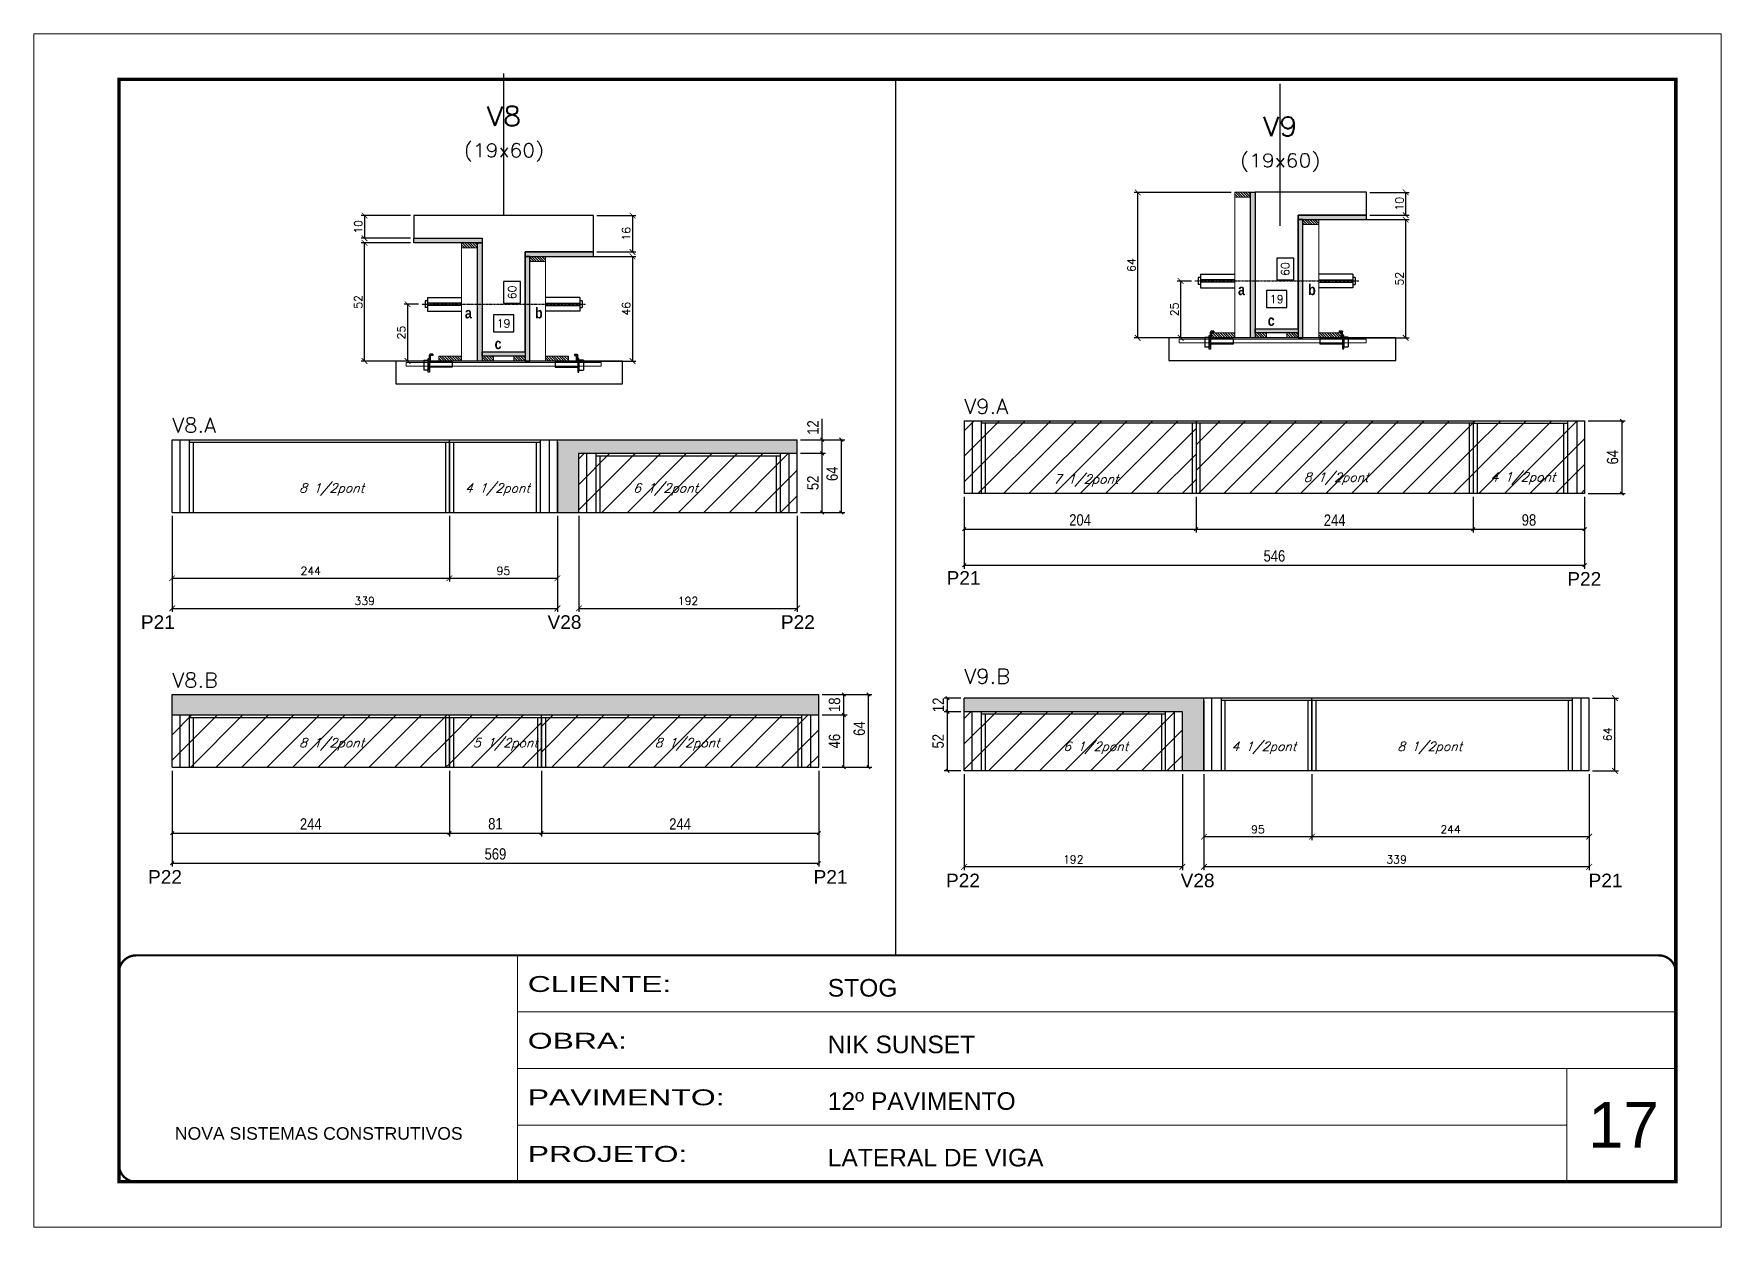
# Model space of a CAD drawing. Extents: x -10448 to -1189, y -11772 to 17235.
# Drawn here: x -10448 to -8963, y 11200 to 12250 of the extents above; entities that cross this region are included whole.
import ezdxf
from ezdxf.enums import TextEntityAlignment as Align

# ---------------------------------------------------------------- set-up
doc = ezdxf.new("R2010")
doc.units = 0
for name, pattern in [('CONTINUO', [0]), ('DASHED', [0.75, 0.5, -0.25]), ('HIDDEN', [0.375, 0.25, -0.125])]:
    doc.linetypes.add(name, pattern=pattern)
for name, color, linetype in [('5', 5, 'Continuous'), ('barrote', 251, 'Continuous'), ('COTA', 241, 'Continuous'), ('Cota Seção (2x)', 4, 'Continuous'), ('detalhes', 4, 'Continuous'), ('Painéis', 200, 'Continuous'), ('presilha', 1, 'Continuous'), ('Reaproveitamento', 251, 'Continuous'), ('SARR_2.2x7', 40, 'Continuous'), ('SARR_3.5x7', 81, 'Continuous'), ('TENSOR', 3, 'Continuous'), ('texto', 7, 'Continuous'), ('Texto de Titulo', 7, 'Continuous'), ('Texto Qtd Sarr', 242, 'Continuous')]:
    doc.layers.add(name, color=color, linetype=linetype)
for name, color, linetype, lineweight in [('CARIMBO', 255, 'Continuous', 9), ('CONCRETO', 251, 'Continuous', 25), ('Folhas', 255, 'Continuous', 9), ('Hachura', 251, 'Continuous', 9), ('Madeira', 126, 'Continuous', 18), ('SARRAFO DE PRESSAO', 251, 'DASHED', 9), ('SCO-___-LAJ', 2, 'Continuous', 0), ('Texto Seção', 7, 'Continuous', 15)]:
    doc.layers.add(name, color=color, linetype=linetype, lineweight=lineweight)
doc.styles.add('ARIAL', font='arial.ttf')
doc.styles.add('COTA TECNICA', font='techl___.ttf', dxfattribs={"height": 10})
doc.styles.add('REGUA-120', font='ROMANS.shx', dxfattribs={"height": 15})
doc.styles.add('Romans', font='romans.shx')
doc.styles.get("Standard").update_dxf_attribs({"font": 'arial.ttf'})
doc.styles.add('TECNICA', font='techb___.ttf', dxfattribs={"height": 10})
doc.styles.add('Tecnologia', font='')
doc.styles.get('Tecnologia').set_extended_font_data('Forgotten Futurist')
doc.dimstyles.new('Cota Paínel', dxfattribs={"dimtxt": 7, "dimasz": 5, "dimexe": 3, "dimexo": 3, "dimgap": 3, "dimtad": 1, "dimdec": 1, "dimzin": 12, "dimdsep": 46, "dimtxsty": 'Romans', "dimblk": 'ARCHTICK', "dimcen": 0, "dimclrd": 4, "dimclre": 4, "dimclrt": 1, "dimadec": 1, "dimazin": 3, "dimtfac": 1, "dimtdec": 1, "dimtmove": 0, "dimatfit": 3, "dimldrblk": 'OBLIQUE', "dimfxl": 1, "dimtolj": 1, "dimtzin": 12, "dimarcsym": 0})
doc.dimstyles.new('Cota Seção (2x)', dxfattribs={"dimtxt": 7, "dimasz": 5, "dimexe": 3, "dimexo": 3, "dimgap": 2, "dimtad": 3, "dimdec": 1, "dimlfac": 0.5, "dimzin": 12, "dimdsep": 46, "dimtxsty": 'Romans', "dimblk": 'ARCHTICK', "dimcen": 0, "dimclrd": 4, "dimclre": 4, "dimclrt": 1, "dimadec": 1, "dimazin": 3, "dimtfac": 1, "dimtdec": 1, "dimtmove": 0, "dimatfit": 3, "dimldrblk": 'OBLIQUE', "dimfxl": 1, "dimtolj": 1, "dimtzin": 12, "dimarcsym": 0})
doc.dimstyles.new('Cota Seção interna', dxfattribs={"dimtxt": 7, "dimasz": 6, "dimexe": 0.18, "dimexo": 2, "dimgap": -4, "dimtad": 3, "dimdec": 1, "dimlfac": 0.5, "dimzin": 12, "dimdsep": 46, "dimtxsty": 'Romans', "dimblk": 'ARCHTICK', "dimcen": 0.09, "dimse1": 1, "dimse2": 1, "dimsd1": 1, "dimsd2": 1, "dimclrd": 180, "dimclre": 5, "dimclrt": 1, "dimadec": 0, "dimazin": 3, "dimtfac": 1, "dimtdec": 1, "dimtofl": 0, "dimtmove": 0, "dimatfit": 3, "dimldrblk": 'ARCHTICK', "dimfxl": 1, "dimtolj": 1, "dimtzin": 0, "dimarcsym": 0})
doc.dimstyles.new('PAINEL', dxfattribs={"dimtxt": 10, "dimasz": 3, "dimexe": 3, "dimexo": 3, "dimgap": 3, "dimtad": 1, "dimdec": 1, "dimzin": 12, "dimdsep": 46, "dimtxsty": 'COTA TECNICA', "dimblk1": 'OBLIQUE', "dimblk2": 'OBLIQUE', "dimsah": 1, "dimcen": 0.9, "dimclrd": 4, "dimclre": 4, "dimclrt": 240, "dimadec": 1, "dimazin": 3, "dimtfac": 1, "dimtdec": 1, "dimtmove": 0, "dimatfit": 3, "dimfxl": 1, "dimtolj": 1, "dimtzin": 12, "dimarcsym": 0})
pattern_1 = [(45, (-139452.782, -18395.978), (-11.2253202, 11.2253202), [])]
pattern_2 = [(45, (-140848.283, -18573.978), (-11.2253202, 11.2253202), [])]

msp = doc.modelspace()

# ---------------------------------------------------------------- texts
at = {"layer": '5', "linetype": 'Continuous'}
for s, rotation, p in [('P21', 0.00004, (-9644.97, 11765.2)), ('P22', 0.00004, (-9098.73, 11764.37)), ('P21', 0.00004, (-10354.01, 11726.35)), ('V28', 0.00004, (-9996.16, 11726.35)), ('P22', 0.00004, (-9790.79, 11726.35)), ('P22', 359.99996, (-10347.67, 11502.15)), ('P21', 359.99996, (-9762.02, 11502.15)), ('P22', 359.99996, (-9645.46, 11499)), ('V28', 359.99996, (-9439.02, 11499)), ('P21', 359.99996, (-9080.05, 11499))]:
    msp.add_text(s, height=12, rotation=rotation, dxfattribs=at).set_placement(p)
at = {"layer": 'CARIMBO', "style": 'ARIAL'}
msp.add_text('17', height=40, dxfattribs=at).set_placement((-9080.42, 11270.07))
at = {"layer": 'detalhes', "style": 'TECNICA'}
for s, p in [('b', (-9326.83, 12019.95)), ('a', (-9388.51, 12019.96)), ('a', (-10068.86, 11999.5)), ('b', (-10007.18, 11999.49)), ('c', (-9362.38, 11992.92)), ('c', (-10042.74, 11972.46))]:
    msp.add_text(s, height=9.6, dxfattribs=at).set_placement(p)
at = {"layer": 'texto', "color": 2, "char_height": 8, "attachment_point": 5, "style": 'Romans'}
for s, insert in [('{\\Q19;\\C256;8 1/2pont}', (-9302.19, 11858.45)), ('{\\Q19;\\C256;4 1/2pont}', (-9137.82, 11858.74)), ('{\\Q19;\\C256;8 1/2pont}', (-10186.15, 11849.02)), ('{\\Q19;\\C256;4 1/2pont}', (-10040.23, 11849.02)), ('{\\Q19;\\C256;6 1/2pont}', (-9892.26, 11849.02)), ('{\\Q19;\\C256;7 1/2pont}', (-9522.37, 11856.81)), ('{\\Q19;\\C256;8 1/2pont}', (-10186.15, 11624.82)), ('{\\Q19;\\C256;5 1/2pont}', (-10033.26, 11624.82)), ('{\\Q19;\\C256;8 1/2pont}', (-9873.26, 11624.82)), ('{\\Q19;\\C256;6 1/2pont}', (-9513.76, 11621.67)), ('{\\Q19;\\C256;4 1/2pont}', (-9365.79, 11621.67)), ('{\\Q19;\\C256;8 1/2pont}', (-9219.86, 11621.67))]:
    msp.add_mtext(s, dxfattribs=dict(at, insert=insert))
at = {"layer": 'Texto Seção', "style": 'REGUA-120', "width": 1.05}
for s, p in [('V9.A', (-9629.5, 11915.61)), ('V8.A', (-10326.52, 11898.99)), ('V8.B', (-10326.52, 11674.78)), ('V9.B', (-9629.5, 11678.12))]:
    msp.add_text(s, height=13, dxfattribs=at).set_placement(p)

# ---------------------------------------------------------------- blocks, each defined once
blk = doc.blocks.new('9999999999')
at = {"color": 30, "linetype": 'CONTINUO'}
for p, q in [((98564.6, 34230.2), (98564.6, 34429.4)), ((98564.6, 34379.6), (99584, 34379.6)), ((98564.6, 34329.8), (99488, 34329.8)), ((99584, 34329.8), (99488, 34329.8)), ((99488, 34329.8), (99488, 34230.2)), ((98564.6, 34280), (99488, 34280))]:
    blk.add_line(p, q, dxfattribs=at)
at = {"color": 30, "linetype": 'CONTINUO', "const_width": 2}
blk.add_lwpolyline([(99584, 34230.2), (99584, 34414.4, 0.414214), (99569, 34429.4), (98229, 34429.4, 0.414214), (98214, 34414.4), (98214, 34245.2, 0.414214), (98229, 34230.2), (99584, 34230.2)], format="xyb", dxfattribs=at)
at = {"layer": 'Folhas'}
blk.add_lwpolyline([(98139, 34190.2), (99624, 34190.2), (99624, 35240.2), (98139, 35240.2)], close=True, dxfattribs=at)
at = {"layer": 'Folhas', "color": 30, "const_width": 3}
blk.add_lwpolyline([(98214, 34230.2), (99584, 34230.2), (99584, 35200.2), (98214, 35200.2)], close=True, dxfattribs=at)
at = {"color": 7, "linetype": 'Continuous', "ltscale": 5, "style": 'ARIAL'}
for s, height, p in [('STOG', 15.48, (98837.7, 34393.1)), ('NIK SUNSET', 15.48, (98837.7, 34343.3)), ('12º PAVIMENTO', 15.483, (98837.7, 34293.5)), ('NOVA SISTEMAS CONSTRUTIVOS', 11.059, (98263.2, 34267.2)), ('LATERAL DE VIGA', 15.483, (98837.7, 34243.7))]:
    blk.add_text(s, height=height, dxfattribs=at).set_placement(p)
at = {"layer": 'Folhas', "color": 7, "style": 'Tecnologia', "width": 1.5}
for s, p in [('CLIENTE:', (98573.7, 34397.2)), ('OBRA:', (98573.7, 34347.3)), ('PAVIMENTO:', (98573.7, 34297.5)), ('PROJETO:', (98573.7, 34247.7))]:
    blk.add_text(s, height=14, dxfattribs=at).set_placement(p)
blk = doc.blocks.new('titulo1')
at = {"layer": 'Defpoints', "color": 252, "linetype": 'HIDDEN', "ltscale": 2}
blk.add_line((0, 0), (0, 125), dxfattribs=at)
at = {"layer": 'Defpoints', "style": 'Romans', "oblique": 15}
blk.add_attdef('FOLHA', text='', height=10, dxfattribs=at).set_placement((0, 15.6), align=Align.MIDDLE_CENTER)
at = {"layer": 'Texto Qtd Sarr', "color": 3, "style": 'Romans', "oblique": 15}
for tag, height, p in [('TITULO', 17, (0, 71.4)), ('SEÇÃO', 12, (0, 41.5))]:
    blk.add_attdef(tag, text='', height=height, dxfattribs=at).set_placement(p, align=Align.MIDDLE_CENTER)
blk = doc.blocks.new('_ArchTick')
at = {"color": 0, "linetype": 'ByBlock', "const_width": 0.15}
blk.add_lwpolyline([(-0.5, -0.5), (0.5, 0.5)], dxfattribs=at)
blk = doc.blocks.new('*D354')
at = {"layer": 'COTA', "color": 4, "lineweight": -2, "transparency": 16777216}
for p, q in [((-10116.8, 12090), (-10160.2, 12090)), ((-10157.2, 12090), (-10157.2, 12070)), ((-10116.8, 12070), (-10160.2, 12070))]:
    blk.add_line(p, q, dxfattribs=at)
at = {"layer": 'Defpoints', "color": 0, "transparency": 16777216}
for p in [(-10113.8, 12090), (-10157.2, 12070), (-10113.8, 12070)]:
    blk.add_point(p, dxfattribs=at)
at = {"layer": 'COTA', "color": 4, "lineweight": -2, "transparency": 16777216, "xscale": 5, "yscale": 5, "zscale": 5}
for p, rotation in [((-10157.2, 12090), 90), ((-10157.2, 12070), 270)]:
    blk.add_blockref('_ArchTick', p, dxfattribs=dict(at, rotation=rotation))
at = {"layer": 'COTA', "color": 1, "transparency": 16777216, "insert": (-10162.7, 12080), "char_height": 7, "attachment_point": 5, "rotation": 90, "style": 'Romans'}
blk.add_mtext('\\A1;10', dxfattribs=at)
blk = doc.blocks.new('_Oblique')
at = {"color": 0, "linetype": 'ByBlock', "lineweight": -2}
blk.add_line((-0.5, -0.5), (0.5, 0.5), dxfattribs=at)
blk = doc.blocks.new('*D355')
at = {"layer": 'COTA', "color": 4, "lineweight": -2, "transparency": 16777216}
for p, q in [((-10116.8, 12066), (-10160.2, 12066)), ((-10157.2, 11962), (-10157.2, 12066)), ((-10094.8, 11962), (-10160.2, 11962))]:
    blk.add_line(p, q, dxfattribs=at)
at = {"layer": 'Defpoints', "color": 0, "transparency": 16777216}
for p in [(-10157.2, 12066), (-10113.8, 12066), (-10091.8, 11962)]:
    blk.add_point(p, dxfattribs=at)
at = {"layer": 'COTA', "color": 4, "lineweight": -2, "transparency": 16777216, "xscale": 5, "yscale": 5, "zscale": 5}
for p, rotation in [((-10157.2, 12066), 90), ((-10157.2, 11962), 270)]:
    blk.add_blockref('_ArchTick', p, dxfattribs=dict(at, rotation=rotation))
at = {"layer": 'COTA', "color": 1, "transparency": 16777216, "insert": (-10162.7, 12014), "char_height": 7, "attachment_point": 5, "rotation": 90, "style": 'Romans'}
blk.add_mtext('\\A1;52', dxfattribs=at)
blk = doc.blocks.new('*D356')
at = {"layer": 'Cota Seção (2x)', "color": 180, "lineweight": -2, "transparency": 16777216}
for p, q in [((-10019.8, 12031.9), (-10034.8, 12031.9)), ((-10034.8, 12031.9), (-10034.8, 12012.9)), ((-10019.8, 12012.9), (-10019.8, 12031.9)), ((-10034.8, 12012.9), (-10019.8, 12012.9))]:
    blk.add_line(p, q, dxfattribs=at)
at = {"layer": 'Defpoints', "color": 0, "transparency": 16777216}
for p in [(-10053.8, 12090), (-10015.8, 12090), (-10053.8, 11970)]:
    blk.add_point(p, dxfattribs=at)
at = {"layer": 'Cota Seção (2x)', "color": 1, "transparency": 16777216, "insert": (-10027.3, 12022.4), "char_height": 7, "attachment_point": 5, "rotation": 90, "style": 'Romans'}
blk.add_mtext('\\A1;60', dxfattribs=at)
blk = doc.blocks.new('*D357')
at = {"layer": 'COTA', "color": 4, "lineweight": -2, "transparency": 16777216}
for p, q in [((-9994.8, 12054), (-9918.4, 12054)), ((-9921.4, 12054), (-9921.4, 11962)), ((-9974.8, 11962), (-9918.4, 11962))]:
    blk.add_line(p, q, dxfattribs=at)
at = {"layer": 'Defpoints', "color": 0, "transparency": 16777216}
for p in [(-9997.8, 12054), (-9977.8, 11962), (-9921.4, 11962)]:
    blk.add_point(p, dxfattribs=at)
at = {"layer": 'COTA', "color": 4, "lineweight": -2, "transparency": 16777216, "xscale": 5, "yscale": 5, "zscale": 5}
for p, rotation in [((-9921.4, 12054), 90), ((-9921.4, 11962), 270)]:
    blk.add_blockref('_ArchTick', p, dxfattribs=dict(at, rotation=rotation))
at = {"layer": 'COTA', "color": 1, "transparency": 16777216, "insert": (-9926.9, 12008), "char_height": 7, "attachment_point": 5, "rotation": 90, "style": 'Romans'}
blk.add_mtext('\\A1;46', dxfattribs=at)
blk = doc.blocks.new('PRESILHA METÁLICA 1')
at = {"layer": 'presilha'}
for p, q in [((0, 13), (6, 13)), ((0, 13), (0, 0)), ((6, 0), (0, 0)), ((6, 15.5), (7.5, 15.5)), ((6, -2.5), (6, 15.5)), ((6, 13), (6, 0)), ((7.5, 10.6), (7.5, 19.9)), ((7.5, 15.5), (7.5, -2.5)), ((37.5, 4.1), (7.5, 4.1)), ((12, 21), (8.6, 21)), ((9, 11.6), (9, 18.9)), ((12, 19.5), (9.6, 19.5)), ((37.5, 11), (9.6, 11)), ((12, 21), (12, 19.5)), ((37.5, 11), (37.5, 4.1)), ((7.5, -2.5), (6, -2.5))]:
    blk.add_line(p, q, dxfattribs=at)
for centre, radius, start, end in [((8.6, 19.9), 1.14, 90, 180), ((9.6, 18.9), 0.57, 90, 180), ((9.6, 11.6), 0.57, 180, 270)]:
    blk.add_arc(centre, radius, start, end, dxfattribs=at)
blk = doc.blocks.new('*D377')
at = {"layer": 'COTA', "color": 4, "lineweight": -2, "transparency": 16777216}
for p, q in [((-10109.8, 12012), (-10122.3, 12012)), ((-10119.3, 12012), (-10119.3, 11962)), ((-10109.8, 11962), (-10122.3, 11962))]:
    blk.add_line(p, q, dxfattribs=at)
at = {"layer": 'Defpoints', "color": 0, "transparency": 16777216}
for p in [(-10106.8, 12012), (-10119.3, 11962), (-10106.8, 11962)]:
    blk.add_point(p, dxfattribs=at)
at = {"layer": 'COTA', "color": 4, "lineweight": -2, "transparency": 16777216, "xscale": 5, "yscale": 5, "zscale": 5}
for p, rotation in [((-10119.3, 12012), 90), ((-10119.3, 11962), 270)]:
    blk.add_blockref('_ArchTick', p, dxfattribs=dict(at, rotation=rotation))
at = {"layer": 'COTA', "color": 1, "transparency": 16777216, "insert": (-10124.8, 11987), "char_height": 7, "attachment_point": 5, "rotation": 90, "style": 'Romans'}
blk.add_mtext('\\A1;25', dxfattribs=at)
blk = doc.blocks.new('*D378')
at = {"layer": 'COTA', "color": 4, "lineweight": -2, "transparency": 16777216}
for p, q in [((-9952.8, 12090), (-9918.4, 12090)), ((-9921.4, 12090), (-9921.4, 12058)), ((-9952.8, 12058), (-9918.4, 12058))]:
    blk.add_line(p, q, dxfattribs=at)
at = {"layer": 'Defpoints', "color": 0, "transparency": 16777216}
for p in [(-9955.8, 12090), (-9955.8, 12058), (-9921.4, 12058)]:
    blk.add_point(p, dxfattribs=at)
at = {"layer": 'COTA', "color": 4, "lineweight": -2, "transparency": 16777216, "xscale": 5, "yscale": 5, "zscale": 5}
for p, rotation in [((-9921.4, 12090), 90), ((-9921.4, 12058), 270)]:
    blk.add_blockref('_ArchTick', p, dxfattribs=dict(at, rotation=rotation))
at = {"layer": 'COTA', "color": 1, "transparency": 16777216, "insert": (-9926.9, 12074), "char_height": 7, "attachment_point": 5, "rotation": 90, "style": 'Romans'}
blk.add_mtext('\\A1;16', dxfattribs=at)
blk = doc.blocks.new('*D379')
at = {"layer": 'Cota Seção (2x)', "color": 180, "lineweight": -2, "transparency": 16777216}
for p, q in [((-10025.8, 12002.6), (-10043.8, 12002.6)), ((-10043.8, 12002.6), (-10043.8, 11987.6)), ((-10025.8, 11987.6), (-10025.8, 12002.6)), ((-10043.8, 11987.6), (-10025.8, 11987.6))]:
    blk.add_line(p, q, dxfattribs=at)
at = {"layer": 'Defpoints', "color": 0, "transparency": 16777216}
for p in [(-10053.8, 11970), (-10015.8, 11983.6), (-10015.8, 11970)]:
    blk.add_point(p, dxfattribs=at)
at = {"layer": 'Cota Seção (2x)', "color": 1, "transparency": 16777216, "insert": (-10034.8, 11995.1), "char_height": 7, "attachment_point": 5, "style": 'Romans'}
blk.add_mtext('\\A1;19', dxfattribs=at)
blk = doc.blocks.new('*D358')
at = {"layer": 'COTA', "color": 4, "linetype": 'ByBlock', "lineweight": -2, "transparency": 16777216}
for p, q in [((-9773.5, 11880.8), (-9751.5, 11880.8)), ((-9754.5, 11828.8), (-9754.5, 11880.8)), ((-9773.5, 11828.8), (-9751.5, 11828.8))]:
    blk.add_line(p, q, dxfattribs=at)
at = {"layer": 'Defpoints', "color": 0, "linetype": 'ByBlock', "transparency": 16777216}
for p in [(-9776.5, 11880.8), (-9754.5, 11880.8), (-9776.5, 11828.8)]:
    blk.add_point(p, dxfattribs=at)
at = {"layer": 'COTA', "color": 4, "linetype": 'ByBlock', "lineweight": -2, "transparency": 16777216, "xscale": 3, "yscale": 3, "zscale": 3}
for p, rotation in [((-9754.5, 11880.8), 90), ((-9754.5, 11828.8), 270)]:
    blk.add_blockref('_Oblique', p, dxfattribs=dict(at, rotation=rotation))
at = {"layer": 'COTA', "color": 240, "linetype": 'ByBlock', "transparency": 16777216, "insert": (-9762.6, 11854.8), "char_height": 10, "attachment_point": 5, "rotation": 90, "style": 'COTA TECNICA'}
blk.add_mtext('\\A1;52', dxfattribs=at)
blk = doc.blocks.new('*D359')
at = {"layer": 'COTA', "color": 4, "linetype": 'ByBlock', "lineweight": -2, "transparency": 16777216}
for p, q in [((-9754.5, 11892.8), (-9754.5, 11911.1)), ((-9773.5, 11892.8), (-9751.5, 11892.8)), ((-9773.5, 11880.8), (-9751.5, 11880.8)), ((-9754.5, 11880.8), (-9754.5, 11892.8))]:
    blk.add_line(p, q, dxfattribs=at)
at = {"layer": 'Defpoints', "color": 0, "linetype": 'ByBlock', "transparency": 16777216}
for p in [(-9776.5, 11892.8), (-9776.5, 11880.8), (-9754.5, 11892.8)]:
    blk.add_point(p, dxfattribs=at)
at = {"layer": 'COTA', "color": 4, "linetype": 'ByBlock', "lineweight": -2, "transparency": 16777216, "xscale": 3, "yscale": 3, "zscale": 3}
for p, rotation in [((-9754.5, 11892.8), 90), ((-9754.5, 11880.8), 270)]:
    blk.add_blockref('_Oblique', p, dxfattribs=dict(at, rotation=rotation))
at = {"layer": 'COTA', "color": 240, "linetype": 'ByBlock', "transparency": 16777216, "insert": (-9762.6, 11903.5), "char_height": 10, "attachment_point": 5, "rotation": 90, "style": 'COTA TECNICA'}
blk.add_mtext('\\A1;12', dxfattribs=at)
blk = doc.blocks.new('*D360')
at = {"layer": 'COTA', "color": 4, "linetype": 'ByBlock', "lineweight": -2, "transparency": 16777216}
for p, q in [((-9773.5, 11892.8), (-9734.6, 11892.8)), ((-9737.6, 11828.8), (-9737.6, 11892.8)), ((-9773.5, 11828.8), (-9734.6, 11828.8))]:
    blk.add_line(p, q, dxfattribs=at)
at = {"layer": 'Defpoints', "color": 0, "linetype": 'ByBlock', "transparency": 16777216}
for p in [(-9776.5, 11892.8), (-9737.6, 11892.8), (-9776.5, 11828.8)]:
    blk.add_point(p, dxfattribs=at)
at = {"layer": 'COTA', "color": 4, "linetype": 'ByBlock', "lineweight": -2, "transparency": 16777216, "xscale": 3, "yscale": 3, "zscale": 3}
for p, rotation in [((-9737.6, 11892.8), 90), ((-9737.6, 11828.8), 270)]:
    blk.add_blockref('_Oblique', p, dxfattribs=dict(at, rotation=rotation))
at = {"layer": 'COTA', "color": 240, "linetype": 'ByBlock', "transparency": 16777216, "insert": (-9745.7, 11862.8), "char_height": 10, "attachment_point": 5, "rotation": 90, "style": 'COTA TECNICA'}
blk.add_mtext('\\A1;64', dxfattribs=at)
blk = doc.blocks.new('*D361')
at = {"layer": 'COTA', "color": 4, "lineweight": -2, "transparency": 16777216}
for p, q in [((-10326.5, 11825.8), (-10326.5, 11767.9)), ((-10082.5, 11825.8), (-10082.5, 11767.9)), ((-10326.5, 11770.9), (-10082.5, 11770.9))]:
    blk.add_line(p, q, dxfattribs=at)
at = {"layer": 'Defpoints', "color": 0, "transparency": 16777216}
for p in [(-10326.5, 11828.8), (-10082.5, 11828.8), (-10082.5, 11770.9)]:
    blk.add_point(p, dxfattribs=at)
at = {"layer": 'COTA', "color": 4, "lineweight": -2, "transparency": 16777216, "xscale": 5, "yscale": 5, "zscale": 5, "rotation": 180}
blk.add_blockref('_ArchTick', (-10326.5, 11770.9), dxfattribs=at)
at = {"layer": 'COTA', "color": 4, "lineweight": -2, "transparency": 16777216, "xscale": 5, "yscale": 5, "zscale": 5}
blk.add_blockref('_ArchTick', (-10082.5, 11770.9), dxfattribs=at)
at = {"layer": 'COTA', "color": 1, "transparency": 16777216, "insert": (-10204.5, 11777.4), "char_height": 7, "attachment_point": 5, "style": 'Romans'}
blk.add_mtext('\\A1;244', dxfattribs=at)
blk = doc.blocks.new('*D362')
at = {"layer": 'COTA', "color": 4, "lineweight": -2, "transparency": 16777216}
for p, q in [((-10082.5, 11825.8), (-10082.5, 11767.9)), ((-9987.5, 11825.8), (-9987.5, 11767.9)), ((-10082.5, 11770.9), (-9987.5, 11770.9))]:
    blk.add_line(p, q, dxfattribs=at)
at = {"layer": 'Defpoints', "color": 0, "transparency": 16777216}
for p in [(-10082.5, 11828.8), (-9987.5, 11828.8), (-9987.5, 11770.9)]:
    blk.add_point(p, dxfattribs=at)
at = {"layer": 'COTA', "color": 4, "lineweight": -2, "transparency": 16777216, "xscale": 5, "yscale": 5, "zscale": 5, "rotation": 180}
blk.add_blockref('_ArchTick', (-10082.5, 11770.9), dxfattribs=at)
at = {"layer": 'COTA', "color": 4, "lineweight": -2, "transparency": 16777216, "xscale": 5, "yscale": 5, "zscale": 5}
blk.add_blockref('_ArchTick', (-9987.5, 11770.9), dxfattribs=at)
at = {"layer": 'COTA', "color": 1, "transparency": 16777216, "insert": (-10035, 11777.4), "char_height": 7, "attachment_point": 5, "style": 'Romans'}
blk.add_mtext('\\A1;95', dxfattribs=at)
blk = doc.blocks.new('*D363')
at = {"layer": 'COTA', "color": 4, "lineweight": -2, "transparency": 16777216}
for p, q in [((-10326.5, 11825.8), (-10326.5, 11741.4)), ((-9987.5, 11825.8), (-9987.5, 11741.4)), ((-10326.5, 11744.4), (-9987.5, 11744.4))]:
    blk.add_line(p, q, dxfattribs=at)
at = {"layer": 'Defpoints', "color": 0, "transparency": 16777216}
for p in [(-10326.5, 11828.8), (-9987.5, 11828.8), (-9987.5, 11744.4)]:
    blk.add_point(p, dxfattribs=at)
at = {"layer": 'COTA', "color": 4, "lineweight": -2, "transparency": 16777216, "xscale": 5, "yscale": 5, "zscale": 5, "rotation": 180}
blk.add_blockref('_ArchTick', (-10326.5, 11744.4), dxfattribs=at)
at = {"layer": 'COTA', "color": 4, "lineweight": -2, "transparency": 16777216, "xscale": 5, "yscale": 5, "zscale": 5}
blk.add_blockref('_ArchTick', (-9987.5, 11744.4), dxfattribs=at)
at = {"layer": 'COTA', "color": 1, "transparency": 16777216, "insert": (-10157, 11750.9), "char_height": 7, "attachment_point": 5, "style": 'Romans'}
blk.add_mtext('\\A1;339', dxfattribs=at)
blk = doc.blocks.new('*D364')
at = {"layer": 'COTA', "color": 4, "linetype": 'ByBlock', "lineweight": -2, "transparency": 16777216}
for p, q in [((-9754.5, 11650.6), (-9732.5, 11650.6)), ((-9735.5, 11604.6), (-9735.5, 11650.6)), ((-9754.5, 11604.6), (-9732.5, 11604.6))]:
    blk.add_line(p, q, dxfattribs=at)
at = {"layer": 'Defpoints', "color": 0, "linetype": 'ByBlock', "transparency": 16777216}
for p in [(-9757.5, 11650.6), (-9735.5, 11650.6), (-9757.5, 11604.6)]:
    blk.add_point(p, dxfattribs=at)
at = {"layer": 'COTA', "color": 4, "linetype": 'ByBlock', "lineweight": -2, "transparency": 16777216, "xscale": 3, "yscale": 3, "zscale": 3}
for p, rotation in [((-9735.5, 11650.6), 90), ((-9735.5, 11604.6), 270)]:
    blk.add_blockref('_Oblique', p, dxfattribs=dict(at, rotation=rotation))
at = {"layer": 'COTA', "color": 240, "linetype": 'ByBlock', "transparency": 16777216, "insert": (-9743.6, 11627.6), "char_height": 10, "attachment_point": 5, "rotation": 90, "style": 'COTA TECNICA'}
blk.add_mtext('\\A1;46', dxfattribs=at)
blk = doc.blocks.new('*D365')
at = {"layer": 'COTA', "color": 4, "linetype": 'ByBlock', "lineweight": -2, "transparency": 16777216}
for p, q in [((-9754.5, 11668.6), (-9732.5, 11668.6)), ((-9735.5, 11650.6), (-9735.5, 11668.6)), ((-9754.5, 11650.6), (-9732.5, 11650.6))]:
    blk.add_line(p, q, dxfattribs=at)
at = {"layer": 'Defpoints', "color": 0, "linetype": 'ByBlock', "transparency": 16777216}
for p in [(-9757.5, 11668.6), (-9735.5, 11668.6), (-9757.5, 11650.6)]:
    blk.add_point(p, dxfattribs=at)
at = {"layer": 'COTA', "color": 4, "linetype": 'ByBlock', "lineweight": -2, "transparency": 16777216, "xscale": 3, "yscale": 3, "zscale": 3}
for p, rotation in [((-9735.5, 11668.6), 90), ((-9735.5, 11650.6), 270)]:
    blk.add_blockref('_Oblique', p, dxfattribs=dict(at, rotation=rotation))
at = {"layer": 'COTA', "color": 240, "linetype": 'ByBlock', "transparency": 16777216, "insert": (-9743.6, 11659.6), "char_height": 10, "attachment_point": 5, "rotation": 90, "style": 'COTA TECNICA'}
blk.add_mtext('\\A1;18', dxfattribs=at)
blk = doc.blocks.new('*D366')
at = {"layer": 'COTA', "color": 4, "linetype": 'ByBlock', "lineweight": -2, "transparency": 16777216}
for p, q in [((-9754.5, 11668.6), (-9710.7, 11668.6)), ((-9713.7, 11604.6), (-9713.7, 11668.6)), ((-9754.5, 11604.6), (-9710.7, 11604.6))]:
    blk.add_line(p, q, dxfattribs=at)
at = {"layer": 'Defpoints', "color": 0, "linetype": 'ByBlock', "transparency": 16777216}
for p in [(-9757.5, 11668.6), (-9713.7, 11668.6), (-9757.5, 11604.6)]:
    blk.add_point(p, dxfattribs=at)
at = {"layer": 'COTA', "color": 4, "linetype": 'ByBlock', "lineweight": -2, "transparency": 16777216, "xscale": 3, "yscale": 3, "zscale": 3}
for p, rotation in [((-9713.7, 11668.6), 90), ((-9713.7, 11604.6), 270)]:
    blk.add_blockref('_Oblique', p, dxfattribs=dict(at, rotation=rotation))
at = {"layer": 'COTA', "color": 240, "linetype": 'ByBlock', "transparency": 16777216, "insert": (-9721.8, 11638.6), "char_height": 10, "attachment_point": 5, "rotation": 90, "style": 'COTA TECNICA'}
blk.add_mtext('\\A1;64', dxfattribs=at)
blk = doc.blocks.new('*D367')
at = {"layer": 'COTA', "color": 4, "linetype": 'ByBlock', "lineweight": -2, "transparency": 16777216}
for p, q in [((-10326.5, 11601.6), (-10326.5, 11543.7)), ((-10082.5, 11601.6), (-10082.5, 11543.7)), ((-10326.5, 11546.7), (-10082.5, 11546.7))]:
    blk.add_line(p, q, dxfattribs=at)
at = {"layer": 'Defpoints', "color": 0, "linetype": 'ByBlock', "transparency": 16777216}
for p in [(-10326.5, 11604.6), (-10082.5, 11604.6), (-10082.5, 11546.7)]:
    blk.add_point(p, dxfattribs=at)
at = {"layer": 'COTA', "color": 4, "linetype": 'ByBlock', "lineweight": -2, "transparency": 16777216, "xscale": 3, "yscale": 3, "zscale": 3, "rotation": 180}
blk.add_blockref('_Oblique', (-10326.5, 11546.7), dxfattribs=at)
at = {"layer": 'COTA', "color": 4, "linetype": 'ByBlock', "lineweight": -2, "transparency": 16777216, "xscale": 3, "yscale": 3, "zscale": 3}
blk.add_blockref('_Oblique', (-10082.5, 11546.7), dxfattribs=at)
at = {"layer": 'COTA', "color": 240, "linetype": 'ByBlock', "transparency": 16777216, "insert": (-10204.5, 11554.7), "char_height": 10, "attachment_point": 5, "style": 'COTA TECNICA'}
blk.add_mtext('\\A1;244', dxfattribs=at)
blk = doc.blocks.new('*D368')
at = {"layer": 'COTA', "color": 4, "linetype": 'ByBlock', "lineweight": -2, "transparency": 16777216}
for p, q in [((-10082.5, 11601.6), (-10082.5, 11543.7)), ((-10001.5, 11601.6), (-10001.5, 11543.7)), ((-10082.5, 11546.7), (-10001.5, 11546.7))]:
    blk.add_line(p, q, dxfattribs=at)
at = {"layer": 'Defpoints', "color": 0, "linetype": 'ByBlock', "transparency": 16777216}
for p in [(-10082.5, 11604.6), (-10001.5, 11604.6), (-10001.5, 11546.7)]:
    blk.add_point(p, dxfattribs=at)
at = {"layer": 'COTA', "color": 4, "linetype": 'ByBlock', "lineweight": -2, "transparency": 16777216, "xscale": 3, "yscale": 3, "zscale": 3, "rotation": 180}
blk.add_blockref('_Oblique', (-10082.5, 11546.7), dxfattribs=at)
at = {"layer": 'COTA', "color": 4, "linetype": 'ByBlock', "lineweight": -2, "transparency": 16777216, "xscale": 3, "yscale": 3, "zscale": 3}
blk.add_blockref('_Oblique', (-10001.5, 11546.7), dxfattribs=at)
at = {"layer": 'COTA', "color": 240, "linetype": 'ByBlock', "transparency": 16777216, "insert": (-10042, 11554.8), "char_height": 10, "attachment_point": 5, "style": 'COTA TECNICA'}
blk.add_mtext('\\A1;81', dxfattribs=at)
blk = doc.blocks.new('*D349')
at = {"layer": 'COTA', "color": 4, "linetype": 'ByBlock', "lineweight": -2, "transparency": 16777216}
for p, q in [((-10326.5, 11601.6), (-10326.5, 11517.2)), ((-9757.5, 11601.6), (-9757.5, 11517.2)), ((-10326.5, 11520.2), (-9757.5, 11520.2))]:
    blk.add_line(p, q, dxfattribs=at)
at = {"layer": 'Defpoints', "color": 0, "linetype": 'ByBlock', "transparency": 16777216}
for p in [(-10326.5, 11604.6), (-9757.5, 11604.6), (-9757.5, 11520.2)]:
    blk.add_point(p, dxfattribs=at)
at = {"layer": 'COTA', "color": 4, "linetype": 'ByBlock', "lineweight": -2, "transparency": 16777216, "xscale": 3, "yscale": 3, "zscale": 3, "rotation": 180}
blk.add_blockref('_Oblique', (-10326.5, 11520.2), dxfattribs=at)
at = {"layer": 'COTA', "color": 4, "linetype": 'ByBlock', "lineweight": -2, "transparency": 16777216, "xscale": 3, "yscale": 3, "zscale": 3}
blk.add_blockref('_Oblique', (-9757.5, 11520.2), dxfattribs=at)
at = {"layer": 'COTA', "color": 240, "linetype": 'ByBlock', "transparency": 16777216, "insert": (-10042, 11528.3), "char_height": 10, "attachment_point": 5, "style": 'COTA TECNICA'}
blk.add_mtext('\\A1;569', dxfattribs=at)
blk = doc.blocks.new('*D372')
at = {"layer": 'COTA', "color": 4, "linetype": 'ByBlock', "lineweight": -2, "transparency": 16777216}
for p, q in [((-10001.5, 11601.6), (-10001.5, 11543.7)), ((-9757.5, 11567.3), (-9757.5, 11543.7)), ((-10001.5, 11546.7), (-9757.5, 11546.7))]:
    blk.add_line(p, q, dxfattribs=at)
at = {"layer": 'Defpoints', "color": 0, "linetype": 'ByBlock', "transparency": 16777216}
for p in [(-10001.5, 11604.6), (-9757.5, 11570.3), (-9757.5, 11546.7)]:
    blk.add_point(p, dxfattribs=at)
at = {"layer": 'COTA', "color": 4, "linetype": 'ByBlock', "lineweight": -2, "transparency": 16777216, "xscale": 3, "yscale": 3, "zscale": 3, "rotation": 180}
blk.add_blockref('_Oblique', (-10001.5, 11546.7), dxfattribs=at)
at = {"layer": 'COTA', "color": 4, "linetype": 'ByBlock', "lineweight": -2, "transparency": 16777216, "xscale": 3, "yscale": 3, "zscale": 3}
blk.add_blockref('_Oblique', (-9757.5, 11546.7), dxfattribs=at)
at = {"layer": 'COTA', "color": 240, "linetype": 'ByBlock', "transparency": 16777216, "insert": (-9879.5, 11554.7), "char_height": 10, "attachment_point": 5, "style": 'COTA TECNICA'}
blk.add_mtext('\\A1;244', dxfattribs=at)
blk = doc.blocks.new('*D350')
at = {"layer": 'COTA', "color": 4, "lineweight": -2, "transparency": 16777216}
for p, q in [((-9394.5, 12110.4), (-9479.8, 12110.4)), ((-9476.8, 11982.4), (-9476.8, 12110.4)), ((-9414.5, 11982.4), (-9479.8, 11982.4))]:
    blk.add_line(p, q, dxfattribs=at)
at = {"layer": 'Defpoints', "color": 0, "transparency": 16777216}
for p in [(-9476.8, 12110.4), (-9391.5, 12110.4), (-9411.5, 11982.4)]:
    blk.add_point(p, dxfattribs=at)
at = {"layer": 'COTA', "color": 4, "lineweight": -2, "transparency": 16777216, "xscale": 5, "yscale": 5, "zscale": 5}
for p, rotation in [((-9476.8, 12110.4), 90), ((-9476.8, 11982.4), 270)]:
    blk.add_blockref('_ArchTick', p, dxfattribs=dict(at, rotation=rotation))
at = {"layer": 'COTA', "color": 1, "transparency": 16777216, "insert": (-9482.3, 12046.4), "char_height": 7, "attachment_point": 5, "rotation": 90, "style": 'Romans'}
blk.add_mtext('\\A1;64', dxfattribs=at)
blk = doc.blocks.new('*D351')
at = {"layer": 'Cota Seção (2x)', "color": 180, "lineweight": -2, "transparency": 16777216}
for p, q in [((-9339.5, 12052.4), (-9354.5, 12052.4)), ((-9354.5, 12052.4), (-9354.5, 12033.4)), ((-9339.5, 12033.4), (-9339.5, 12052.4)), ((-9354.5, 12033.4), (-9339.5, 12033.4))]:
    blk.add_line(p, q, dxfattribs=at)
at = {"layer": 'Defpoints', "color": 0, "transparency": 16777216}
for p in [(-9373.5, 12110.4), (-9335.5, 12110.4), (-9373.5, 11990.4)]:
    blk.add_point(p, dxfattribs=at)
at = {"layer": 'Cota Seção (2x)', "color": 1, "transparency": 16777216, "insert": (-9347, 12042.9), "char_height": 7, "attachment_point": 5, "rotation": 90, "style": 'Romans'}
blk.add_mtext('\\A1;60', dxfattribs=at)
blk = doc.blocks.new('*D352')
at = {"layer": 'COTA', "color": 4, "lineweight": -2, "transparency": 16777216}
for p, q in [((-9314.5, 12086.4), (-9238, 12086.4)), ((-9241, 12086.4), (-9241, 11982.4)), ((-9294.5, 11982.4), (-9238, 11982.4))]:
    blk.add_line(p, q, dxfattribs=at)
at = {"layer": 'Defpoints', "color": 0, "transparency": 16777216}
for p in [(-9317.5, 12086.4), (-9297.5, 11982.4), (-9241, 11982.4)]:
    blk.add_point(p, dxfattribs=at)
at = {"layer": 'COTA', "color": 4, "lineweight": -2, "transparency": 16777216, "xscale": 5, "yscale": 5, "zscale": 5}
for p, rotation in [((-9241, 12086.4), 90), ((-9241, 11982.4), 270)]:
    blk.add_blockref('_ArchTick', p, dxfattribs=dict(at, rotation=rotation))
at = {"layer": 'COTA', "color": 1, "transparency": 16777216, "insert": (-9246.5, 12034.4), "char_height": 7, "attachment_point": 5, "rotation": 90, "style": 'Romans'}
blk.add_mtext('\\A1;52', dxfattribs=at)
blk = doc.blocks.new('*D373')
at = {"layer": 'COTA', "color": 4, "lineweight": -2, "transparency": 16777216}
for p, q in [((-9429.5, 12032.4), (-9442, 12032.4)), ((-9439, 12032.4), (-9439, 11982.4)), ((-9422.6, 11982.4), (-9442, 11982.4))]:
    blk.add_line(p, q, dxfattribs=at)
at = {"layer": 'Defpoints', "color": 0, "transparency": 16777216}
for p in [(-9426.5, 12032.4), (-9439, 11982.4), (-9419.6, 11982.4)]:
    blk.add_point(p, dxfattribs=at)
at = {"layer": 'COTA', "color": 4, "lineweight": -2, "transparency": 16777216, "xscale": 5, "yscale": 5, "zscale": 5}
for p, rotation in [((-9439, 12032.4), 90), ((-9439, 11982.4), 270)]:
    blk.add_blockref('_ArchTick', p, dxfattribs=dict(at, rotation=rotation))
at = {"layer": 'COTA', "color": 1, "transparency": 16777216, "insert": (-9444.5, 12007.4), "char_height": 7, "attachment_point": 5, "rotation": 90, "style": 'Romans'}
blk.add_mtext('\\A1;25', dxfattribs=at)
blk = doc.blocks.new('*D374')
at = {"layer": 'COTA', "color": 4, "lineweight": -2, "transparency": 16777216}
for p, q in [((-9272.5, 12110.4), (-9238, 12110.4)), ((-9241, 12110.4), (-9241, 12090.4)), ((-9272.5, 12090.4), (-9238, 12090.4))]:
    blk.add_line(p, q, dxfattribs=at)
at = {"layer": 'Defpoints', "color": 0, "transparency": 16777216}
for p in [(-9275.5, 12110.4), (-9275.5, 12090.4), (-9241, 12090.4)]:
    blk.add_point(p, dxfattribs=at)
at = {"layer": 'COTA', "color": 4, "lineweight": -2, "transparency": 16777216, "xscale": 5, "yscale": 5, "zscale": 5}
for p, rotation in [((-9241, 12110.4), 90), ((-9241, 12090.4), 270)]:
    blk.add_blockref('_ArchTick', p, dxfattribs=dict(at, rotation=rotation))
at = {"layer": 'COTA', "color": 1, "transparency": 16777216, "insert": (-9246.5, 12100.4), "char_height": 7, "attachment_point": 5, "rotation": 90, "style": 'Romans'}
blk.add_mtext('\\A1;10', dxfattribs=at)
blk = doc.blocks.new('*D375')
at = {"layer": 'COTA', "color": 4, "linetype": 'ByBlock', "lineweight": -2, "transparency": 16777216}
for p, q in [((-9629.5, 11842.4), (-9629.5, 11811)), ((-9425.5, 11842.4), (-9425.5, 11811)), ((-9629.5, 11814), (-9425.5, 11814))]:
    blk.add_line(p, q, dxfattribs=at)
at = {"layer": 'Defpoints', "color": 0, "linetype": 'ByBlock', "transparency": 16777216}
for p in [(-9629.5, 11845.4), (-9425.5, 11845.4), (-9425.5, 11814)]:
    blk.add_point(p, dxfattribs=at)
at = {"layer": 'COTA', "color": 4, "linetype": 'ByBlock', "lineweight": -2, "transparency": 16777216, "xscale": 3, "yscale": 3, "zscale": 3, "rotation": 180}
blk.add_blockref('_Oblique', (-9629.5, 11814), dxfattribs=at)
at = {"layer": 'COTA', "color": 4, "linetype": 'ByBlock', "lineweight": -2, "transparency": 16777216, "xscale": 3, "yscale": 3, "zscale": 3}
blk.add_blockref('_Oblique', (-9425.5, 11814), dxfattribs=at)
at = {"layer": 'COTA', "color": 240, "linetype": 'ByBlock', "transparency": 16777216, "insert": (-9527.5, 11822.1), "char_height": 10, "attachment_point": 5, "style": 'COTA TECNICA'}
blk.add_mtext('\\A1;204', dxfattribs=at)
blk = doc.blocks.new('*D353')
at = {"layer": 'COTA', "color": 4, "linetype": 'ByBlock', "lineweight": -2, "transparency": 16777216}
for p, q in [((-9629.5, 11842.4), (-9629.5, 11779.3)), ((-9083.5, 11842.4), (-9083.5, 11779.3)), ((-9629.5, 11782.3), (-9083.5, 11782.3))]:
    blk.add_line(p, q, dxfattribs=at)
at = {"layer": 'Defpoints', "color": 0, "linetype": 'ByBlock', "transparency": 16777216}
for p in [(-9629.5, 11845.4), (-9083.5, 11845.4), (-9083.5, 11782.3)]:
    blk.add_point(p, dxfattribs=at)
at = {"layer": 'COTA', "color": 4, "linetype": 'ByBlock', "lineweight": -2, "transparency": 16777216, "xscale": 3, "yscale": 3, "zscale": 3, "rotation": 180}
blk.add_blockref('_Oblique', (-9629.5, 11782.3), dxfattribs=at)
at = {"layer": 'COTA', "color": 4, "linetype": 'ByBlock', "lineweight": -2, "transparency": 16777216, "xscale": 3, "yscale": 3, "zscale": 3}
blk.add_blockref('_Oblique', (-9083.5, 11782.3), dxfattribs=at)
at = {"layer": 'COTA', "color": 240, "linetype": 'ByBlock', "transparency": 16777216, "insert": (-9356.5, 11790.5), "char_height": 10, "attachment_point": 5, "style": 'COTA TECNICA'}
blk.add_mtext('\\A1;546', dxfattribs=at)
blk = doc.blocks.new('*D376')
at = {"layer": 'COTA', "color": 4, "linetype": 'ByBlock', "lineweight": -2, "transparency": 16777216}
for p, q in [((-9425.5, 11842.4), (-9425.5, 11811)), ((-9181.5, 11842.4), (-9181.5, 11811)), ((-9425.5, 11814), (-9181.5, 11814))]:
    blk.add_line(p, q, dxfattribs=at)
at = {"layer": 'Defpoints', "color": 0, "linetype": 'ByBlock', "transparency": 16777216}
for p in [(-9425.5, 11845.4), (-9181.5, 11845.4), (-9181.5, 11814)]:
    blk.add_point(p, dxfattribs=at)
at = {"layer": 'COTA', "color": 4, "linetype": 'ByBlock', "lineweight": -2, "transparency": 16777216, "xscale": 3, "yscale": 3, "zscale": 3, "rotation": 180}
blk.add_blockref('_Oblique', (-9425.5, 11814), dxfattribs=at)
at = {"layer": 'COTA', "color": 4, "linetype": 'ByBlock', "lineweight": -2, "transparency": 16777216, "xscale": 3, "yscale": 3, "zscale": 3}
blk.add_blockref('_Oblique', (-9181.5, 11814), dxfattribs=at)
at = {"layer": 'COTA', "color": 240, "linetype": 'ByBlock', "transparency": 16777216, "insert": (-9303.5, 11822), "char_height": 10, "attachment_point": 5, "style": 'COTA TECNICA'}
blk.add_mtext('\\A1;244', dxfattribs=at)
blk = doc.blocks.new('*D369')
at = {"layer": 'COTA', "color": 4, "linetype": 'ByBlock', "lineweight": -2, "transparency": 16777216}
for p, q in [((-9181.5, 11842.4), (-9181.5, 11811)), ((-9083.5, 11842.4), (-9083.5, 11811)), ((-9181.5, 11814), (-9083.5, 11814))]:
    blk.add_line(p, q, dxfattribs=at)
at = {"layer": 'Defpoints', "color": 0, "linetype": 'ByBlock', "transparency": 16777216}
for p in [(-9181.5, 11845.4), (-9083.5, 11845.4), (-9083.5, 11814)]:
    blk.add_point(p, dxfattribs=at)
at = {"layer": 'COTA', "color": 4, "linetype": 'ByBlock', "lineweight": -2, "transparency": 16777216, "xscale": 3, "yscale": 3, "zscale": 3, "rotation": 180}
blk.add_blockref('_Oblique', (-9181.5, 11814), dxfattribs=at)
at = {"layer": 'COTA', "color": 4, "linetype": 'ByBlock', "lineweight": -2, "transparency": 16777216, "xscale": 3, "yscale": 3, "zscale": 3}
blk.add_blockref('_Oblique', (-9083.5, 11814), dxfattribs=at)
at = {"layer": 'COTA', "color": 240, "linetype": 'ByBlock', "transparency": 16777216, "insert": (-9132.5, 11822.1), "char_height": 10, "attachment_point": 5, "style": 'COTA TECNICA'}
blk.add_mtext('\\A1;98', dxfattribs=at)
blk = doc.blocks.new('*D370')
at = {"layer": 'COTA', "color": 4, "linetype": 'ByBlock', "lineweight": -2, "transparency": 16777216}
for p, q in [((-9080.5, 11909.4), (-9047.8, 11909.4)), ((-9050.8, 11909.4), (-9050.8, 11845.4)), ((-9080.5, 11845.4), (-9047.8, 11845.4))]:
    blk.add_line(p, q, dxfattribs=at)
at = {"layer": 'Defpoints', "color": 0, "linetype": 'ByBlock', "transparency": 16777216}
for p in [(-9083.5, 11909.4), (-9083.5, 11845.4), (-9050.8, 11845.4)]:
    blk.add_point(p, dxfattribs=at)
at = {"layer": 'COTA', "color": 4, "linetype": 'ByBlock', "lineweight": -2, "transparency": 16777216, "xscale": 3, "yscale": 3, "zscale": 3}
for p, rotation in [((-9050.8, 11909.4), 90), ((-9050.8, 11845.4), 270)]:
    blk.add_blockref('_Oblique', p, dxfattribs=dict(at, rotation=rotation))
at = {"layer": 'COTA', "color": 240, "linetype": 'ByBlock', "transparency": 16777216, "insert": (-9058.9, 11877.4), "char_height": 10, "attachment_point": 5, "rotation": 90, "style": 'COTA TECNICA'}
blk.add_mtext('\\A1;64', dxfattribs=at)
blk = doc.blocks.new('*D371')
at = {"layer": 'Cota Seção (2x)', "color": 180, "lineweight": -2, "transparency": 16777216}
for p, q in [((-9345.5, 12024), (-9363.5, 12024)), ((-9363.5, 12024), (-9363.5, 12009)), ((-9345.5, 12009), (-9345.5, 12024)), ((-9363.5, 12009), (-9345.5, 12009))]:
    blk.add_line(p, q, dxfattribs=at)
at = {"layer": 'Defpoints', "color": 0, "transparency": 16777216}
for p in [(-9373.5, 12005), (-9373.5, 11990.4), (-9335.5, 11990.4)]:
    blk.add_point(p, dxfattribs=at)
at = {"layer": 'Cota Seção (2x)', "color": 1, "transparency": 16777216, "insert": (-9354.5, 12016.5), "char_height": 7, "attachment_point": 5, "style": 'Romans'}
blk.add_mtext('\\A1;19', dxfattribs=at)
blk = doc.blocks.new('*D380')
at = {"layer": 'COTA', "color": 4, "lineweight": -2, "transparency": 16777216}
for p, q in [((-9968.5, 11825.8), (-9968.5, 11741.4)), ((-9776.5, 11825.8), (-9776.5, 11741.4)), ((-9968.5, 11744.4), (-9776.5, 11744.4))]:
    blk.add_line(p, q, dxfattribs=at)
at = {"layer": 'Defpoints', "color": 0, "transparency": 16777216}
for p in [(-9968.5, 11828.8), (-9776.5, 11828.8), (-9776.5, 11744.4)]:
    blk.add_point(p, dxfattribs=at)
at = {"layer": 'COTA', "color": 4, "lineweight": -2, "transparency": 16777216, "xscale": 5, "yscale": 5, "zscale": 5, "rotation": 180}
blk.add_blockref('_ArchTick', (-9968.5, 11744.4), dxfattribs=at)
at = {"layer": 'COTA', "color": 4, "lineweight": -2, "transparency": 16777216, "xscale": 5, "yscale": 5, "zscale": 5}
blk.add_blockref('_ArchTick', (-9776.5, 11744.4), dxfattribs=at)
at = {"layer": 'COTA', "color": 1, "transparency": 16777216, "insert": (-9872.5, 11750.9), "char_height": 7, "attachment_point": 5, "style": 'Romans'}
blk.add_mtext('\\A1;192', dxfattribs=at)
blk = doc.blocks.new('*D381')
at = {"layer": 'COTA', "color": 4, "linetype": 'ByBlock', "lineweight": -2, "transparency": 16777216}
for p, q in [((-9632.5, 11653.5), (-9647.2, 11653.5)), ((-9644.2, 11601.5), (-9644.2, 11653.5)), ((-9632.5, 11601.5), (-9647.2, 11601.5))]:
    blk.add_line(p, q, dxfattribs=at)
at = {"layer": 'Defpoints', "color": 0, "linetype": 'ByBlock', "transparency": 16777216}
for p in [(-9644.2, 11653.5), (-9629.5, 11653.5), (-9629.5, 11601.5)]:
    blk.add_point(p, dxfattribs=at)
at = {"layer": 'COTA', "color": 4, "linetype": 'ByBlock', "lineweight": -2, "transparency": 16777216, "xscale": 3, "yscale": 3, "zscale": 3}
for p, rotation in [((-9644.2, 11653.5), 90), ((-9644.2, 11601.5), 270)]:
    blk.add_blockref('_Oblique', p, dxfattribs=dict(at, rotation=rotation))
at = {"layer": 'COTA', "color": 240, "linetype": 'ByBlock', "transparency": 16777216, "insert": (-9652.4, 11627.5), "char_height": 10, "attachment_point": 5, "rotation": 90, "style": 'COTA TECNICA'}
blk.add_mtext('\\A1;52', dxfattribs=at)
blk = doc.blocks.new('*D382')
at = {"layer": 'COTA', "color": 4, "linetype": 'ByBlock', "lineweight": -2, "transparency": 16777216}
for p, q in [((-9632.5, 11665.5), (-9647.2, 11665.5)), ((-9644.2, 11653.5), (-9644.2, 11665.5)), ((-9632.5, 11653.5), (-9647.2, 11653.5))]:
    blk.add_line(p, q, dxfattribs=at)
at = {"layer": 'Defpoints', "color": 0, "linetype": 'ByBlock', "transparency": 16777216}
for p in [(-9644.2, 11665.5), (-9629.5, 11665.5), (-9629.5, 11653.5)]:
    blk.add_point(p, dxfattribs=at)
at = {"layer": 'COTA', "color": 4, "linetype": 'ByBlock', "lineweight": -2, "transparency": 16777216, "xscale": 3, "yscale": 3, "zscale": 3}
for p, rotation in [((-9644.2, 11665.5), 90), ((-9644.2, 11653.5), 270)]:
    blk.add_blockref('_Oblique', p, dxfattribs=dict(at, rotation=rotation))
at = {"layer": 'COTA', "color": 240, "linetype": 'ByBlock', "transparency": 16777216, "insert": (-9652.3, 11659.5), "char_height": 10, "attachment_point": 5, "rotation": 90, "style": 'COTA TECNICA'}
blk.add_mtext('\\A1;12', dxfattribs=at)
blk = doc.blocks.new('*D383')
at = {"layer": 'COTA', "color": 4, "lineweight": -2, "transparency": 16777216}
for p, q in [((-9323.5, 11598.5), (-9323.5, 11540.5)), ((-9079.5, 11598.5), (-9079.5, 11540.5)), ((-9079.5, 11543.5), (-9323.5, 11543.5))]:
    blk.add_line(p, q, dxfattribs=at)
at = {"layer": 'Defpoints', "color": 0, "transparency": 16777216}
for p in [(-9323.5, 11601.5), (-9079.5, 11601.5), (-9323.5, 11543.5)]:
    blk.add_point(p, dxfattribs=at)
at = {"layer": 'COTA', "color": 4, "lineweight": -2, "transparency": 16777216, "xscale": 5, "yscale": 5, "zscale": 5, "rotation": 180}
blk.add_blockref('_ArchTick', (-9323.5, 11543.5), dxfattribs=at)
at = {"layer": 'COTA', "color": 4, "lineweight": -2, "transparency": 16777216, "xscale": 5, "yscale": 5, "zscale": 5}
blk.add_blockref('_ArchTick', (-9079.5, 11543.5), dxfattribs=at)
at = {"layer": 'COTA', "color": 1, "transparency": 16777216, "insert": (-9201.5, 11550), "char_height": 7, "attachment_point": 5, "style": 'Romans'}
blk.add_mtext('\\A1;244', dxfattribs=at)
blk = doc.blocks.new('*D384')
at = {"layer": 'COTA', "color": 4, "lineweight": -2, "transparency": 16777216}
for p, q in [((-9418.5, 11598.5), (-9418.5, 11540.5)), ((-9323.5, 11598.5), (-9323.5, 11540.5)), ((-9323.5, 11543.5), (-9418.5, 11543.5))]:
    blk.add_line(p, q, dxfattribs=at)
at = {"layer": 'Defpoints', "color": 0, "transparency": 16777216}
for p in [(-9418.5, 11601.5), (-9323.5, 11601.5), (-9418.5, 11543.5)]:
    blk.add_point(p, dxfattribs=at)
at = {"layer": 'COTA', "color": 4, "lineweight": -2, "transparency": 16777216, "xscale": 5, "yscale": 5, "zscale": 5, "rotation": 180}
blk.add_blockref('_ArchTick', (-9418.5, 11543.5), dxfattribs=at)
at = {"layer": 'COTA', "color": 4, "lineweight": -2, "transparency": 16777216, "xscale": 5, "yscale": 5, "zscale": 5}
blk.add_blockref('_ArchTick', (-9323.5, 11543.5), dxfattribs=at)
at = {"layer": 'COTA', "color": 1, "transparency": 16777216, "insert": (-9371, 11550), "char_height": 7, "attachment_point": 5, "style": 'Romans'}
blk.add_mtext('\\A1;95', dxfattribs=at)
blk = doc.blocks.new('*D385')
at = {"layer": 'COTA', "color": 4, "lineweight": -2, "transparency": 16777216}
for p, q in [((-9418.5, 11598.5), (-9418.5, 11514)), ((-9079.5, 11598.5), (-9079.5, 11514)), ((-9079.5, 11517), (-9418.5, 11517))]:
    blk.add_line(p, q, dxfattribs=at)
at = {"layer": 'Defpoints', "color": 0, "transparency": 16777216}
for p in [(-9418.5, 11601.5), (-9079.5, 11601.5), (-9418.5, 11517)]:
    blk.add_point(p, dxfattribs=at)
at = {"layer": 'COTA', "color": 4, "lineweight": -2, "transparency": 16777216, "xscale": 5, "yscale": 5, "zscale": 5, "rotation": 180}
blk.add_blockref('_ArchTick', (-9418.5, 11517), dxfattribs=at)
at = {"layer": 'COTA', "color": 4, "lineweight": -2, "transparency": 16777216, "xscale": 5, "yscale": 5, "zscale": 5}
blk.add_blockref('_ArchTick', (-9079.5, 11517), dxfattribs=at)
at = {"layer": 'COTA', "color": 1, "transparency": 16777216, "insert": (-9249, 11523.5), "char_height": 7, "attachment_point": 5, "style": 'Romans'}
blk.add_mtext('\\A1;339', dxfattribs=at)
blk = doc.blocks.new('*D386')
at = {"layer": 'COTA', "color": 4, "lineweight": -2, "transparency": 16777216}
for p, q in [((-9629.5, 11598.5), (-9629.5, 11514)), ((-9437.5, 11598.5), (-9437.5, 11514)), ((-9437.5, 11517), (-9629.5, 11517))]:
    blk.add_line(p, q, dxfattribs=at)
at = {"layer": 'Defpoints', "color": 0, "transparency": 16777216}
for p in [(-9629.5, 11601.5), (-9437.5, 11601.5), (-9629.5, 11517)]:
    blk.add_point(p, dxfattribs=at)
at = {"layer": 'COTA', "color": 4, "lineweight": -2, "transparency": 16777216, "xscale": 5, "yscale": 5, "zscale": 5, "rotation": 180}
blk.add_blockref('_ArchTick', (-9629.5, 11517), dxfattribs=at)
at = {"layer": 'COTA', "color": 4, "lineweight": -2, "transparency": 16777216, "xscale": 5, "yscale": 5, "zscale": 5}
blk.add_blockref('_ArchTick', (-9437.5, 11517), dxfattribs=at)
at = {"layer": 'COTA', "color": 1, "transparency": 16777216, "insert": (-9533.5, 11523.5), "char_height": 7, "attachment_point": 5, "style": 'Romans'}
blk.add_mtext('\\A1;192', dxfattribs=at)
blk = doc.blocks.new('*D387')
at = {"layer": 'COTA', "color": 4, "lineweight": -2, "transparency": 16777216}
for p, q in [((-9076.5, 11665.5), (-9053.8, 11665.5)), ((-9056.8, 11601.5), (-9056.8, 11665.5)), ((-9076.5, 11601.5), (-9053.8, 11601.5))]:
    blk.add_line(p, q, dxfattribs=at)
at = {"layer": 'Defpoints', "color": 0, "transparency": 16777216}
for p in [(-9079.5, 11665.5), (-9056.8, 11665.5), (-9079.5, 11601.5)]:
    blk.add_point(p, dxfattribs=at)
at = {"layer": 'COTA', "color": 4, "lineweight": -2, "transparency": 16777216, "xscale": 5, "yscale": 5, "zscale": 5}
for p, rotation in [((-9056.8, 11665.5), 90), ((-9056.8, 11601.5), 270)]:
    blk.add_blockref('_ArchTick', p, dxfattribs=dict(at, rotation=rotation))
at = {"layer": 'COTA', "color": 1, "transparency": 16777216, "insert": (-9063.3, 11633.5), "char_height": 7, "attachment_point": 5, "rotation": 90, "style": 'Romans'}
blk.add_mtext('\\A1;64', dxfattribs=at)

# ---------------------------------------------------------------- dimensions: what is measured, and where the dimension line sits
at = {"layer": 'COTA'}
for base, p1, p2, angle, dimstyle, picture, middle in [((-9476.83, 12110.43), (-9411.46, 11982.43), (-9391.46, 12110.43), 90, 'Cota Seção (2x)', '*D350', (-9482.33, 12046.43)), ((-9241, 12090.43), (-9275.46, 12110.43), (-9275.46, 12090.43), 90, 'Cota Seção (2x)', '*D374', (-9246.5, 12100.43)), ((-10157.19, 12069.96), (-10113.82, 12089.96), (-10113.82, 12069.96), 90, 'Cota Seção (2x)', '*D354', (-10162.69, 12079.96)), ((-9921.36, 12057.96), (-9955.82, 12089.96), (-9955.82, 12057.96), 90, 'Cota Seção (2x)', '*D378', (-9926.86, 12073.96)), ((-9241, 11982.43), (-9317.46, 12086.43), (-9297.46, 11982.43), 90, 'Cota Seção (2x)', '*D352', (-9246.5, 12034.43)), ((-10157.19, 12065.96), (-10091.82, 11961.96), (-10113.82, 12065.96), 90, 'Cota Seção (2x)', '*D355', (-10162.69, 12013.96)), ((-9921.36, 11961.96), (-9997.82, 12053.96), (-9977.82, 11961.96), 90, 'Cota Seção (2x)', '*D357', (-9926.86, 12007.96)), ((-9438.99, 11982.43), (-9426.46, 12032.42), (-9419.57, 11982.43), 90, 'Cota Seção (2x)', '*D373', (-9444.49, 12007.42)), ((-10119.35, 11961.96), (-10106.82, 12011.95), (-10106.82, 11961.96), 90, 'Cota Seção (2x)', '*D377', (-10124.85, 11986.96)), ((-9056.77, 11665.45), (-9079.5, 11601.45), (-9079.5, 11665.45), 90, 'Cota Paínel', '*D387', (-9063.27, 11633.45)), ((-9629.5, 11517.01), (-9437.5, 11601.45), (-9629.5, 11601.45), 180, 'Cota Paínel', '*D386', (-9533.5, 11523.51)), ((-9418.5, 11543.51), (-9323.5, 11601.45), (-9418.5, 11601.45), 180, 'Cota Paínel', '*D384', (-9371, 11550.01)), ((-9418.5, 11517.01), (-9079.5, 11601.45), (-9418.5, 11601.45), 180, 'Cota Paínel', '*D385', (-9249, 11523.51)), ((-9323.5, 11543.51), (-9079.5, 11601.45), (-9323.5, 11601.45), 180, 'Cota Paínel', '*D383', (-9201.5, 11550.01))]:
    dim = msp.add_linear_dim(base=base, p1=p1, p2=p2, angle=angle, dimstyle=dimstyle, dxfattribs=at)
    dim.commit()
    dim.dimension.update_dxf_attribs({"geometry": picture, "text_midpoint": middle})
at = {"layer": 'COTA', "linetype": 'ByBlock'}
for base, p1, p2, picture, middle in [((-9754.52, 11892.8), (-9776.52, 11880.8), (-9776.52, 11892.8), '*D359', (-9762.57, 11903.46)), ((-9050.8, 11845.43), (-9083.5, 11909.43), (-9083.5, 11845.43), '*D370', (-9058.9, 11877.43)), ((-9754.52, 11880.8), (-9776.52, 11828.8), (-9776.52, 11880.8), '*D358', (-9762.63, 11854.8)), ((-9735.52, 11668.6), (-9757.52, 11650.6), (-9757.52, 11668.6), '*D365', (-9743.61, 11659.6)), ((-9735.52, 11650.6), (-9757.52, 11604.6), (-9757.52, 11650.6), '*D364', (-9743.62, 11627.6)), ((-9644.24, 11653.45), (-9629.5, 11601.45), (-9629.5, 11653.45), '*D381', (-9652.35, 11627.45))]:
    dim = msp.add_linear_dim(base=base, p1=p1, p2=p2, angle=90, dimstyle='PAINEL', dxfattribs=at)
    dim.commit()
    dim.dimension.update_dxf_attribs({"geometry": picture, "text_midpoint": middle})
for base, p1, p2, picture, middle in [((-9737.62, 11892.8), (-9776.52, 11828.8), (-9776.52, 11892.8), '*D360', (-9737.62, 11862.8)), ((-9713.72, 11668.6), (-9757.52, 11604.6), (-9757.52, 11668.6), '*D366', (-9713.72, 11638.6)), ((-9644.24, 11665.45), (-9629.5, 11653.45), (-9629.5, 11665.45), '*D382', (-9644.24, 11659.45))]:
    dim = msp.add_linear_dim(base=base, p1=p1, p2=p2, angle=90, dimstyle='PAINEL', dxfattribs=at)
    dim.commit()
    dim.dimension.update_dxf_attribs({"geometry": picture, "text_midpoint": middle, "dimtype": 160})
for base, p1, p2, picture, middle in [((-9425.5, 11813.96), (-9629.5, 11845.43), (-9425.5, 11845.43), '*D375', (-9527.5, 11822.07)), ((-9083.5, 11813.96), (-9181.5, 11845.43), (-9083.5, 11845.43), '*D369', (-9132.5, 11822.07)), ((-10001.52, 11546.66), (-10082.52, 11604.6), (-10001.52, 11604.6), '*D368', (-10042.02, 11554.75))]:
    dim = msp.add_linear_dim(base=base, p1=p1, p2=p2, dimstyle='PAINEL', override={"dimtmove": 1}, dxfattribs=at)
    dim.commit()
    dim.dimension.update_dxf_attribs({"geometry": picture, "text_midpoint": middle})
dim = msp.add_linear_dim(base=(-9083.5, 11782.34), p1=(-9629.5, 11845.43), p2=(-9083.5, 11845.43), dimstyle='PAINEL', dxfattribs=at)
dim.commit()
dim.dimension.update_dxf_attribs({"geometry": '*D353', "text_midpoint": (-9356.5, 11782.34), "dimtype": 160})
for base, p1, p2, picture, middle in [((-9181.5, 11813.96), (-9425.5, 11845.43), (-9181.5, 11845.43), '*D376', (-9303.5, 11822.04)), ((-10082.52, 11546.66), (-10326.52, 11604.6), (-10082.52, 11604.6), '*D367', (-10204.52, 11554.73)), ((-9757.52, 11520.16), (-10326.52, 11604.6), (-9757.52, 11604.6), '*D349', (-10042.02, 11528.3)), ((-9757.52, 11546.66), (-10001.52, 11604.6), (-9757.52, 11570.35), '*D372', (-9879.52, 11554.73))]:
    dim = msp.add_linear_dim(base=base, p1=p1, p2=p2, dimstyle='PAINEL', dxfattribs=at)
    dim.commit()
    dim.dimension.update_dxf_attribs({"geometry": picture, "text_midpoint": middle})
at = {"layer": 'COTA'}
for base, p1, p2, picture, middle in [((-10082.52, 11770.87), (-10326.52, 11828.8), (-10082.52, 11828.8), '*D361', (-10204.52, 11777.37)), ((-9987.52, 11744.37), (-10326.52, 11828.8), (-9987.52, 11828.8), '*D363', (-10157.02, 11750.87)), ((-9987.52, 11770.87), (-10082.52, 11828.8), (-9987.52, 11828.8), '*D362', (-10035.02, 11777.37)), ((-9776.52, 11744.37), (-9968.52, 11828.8), (-9776.52, 11828.8), '*D380', (-9872.52, 11750.87))]:
    dim = msp.add_linear_dim(base=base, p1=p1, p2=p2, dimstyle='Cota Paínel', dxfattribs=at)
    dim.commit()
    dim.dimension.update_dxf_attribs({"geometry": picture, "text_midpoint": middle})
at = {"layer": 'Cota Seção (2x)'}
for base, p1, p2, picture, middle in [((-9335.46, 12110.43), (-9373.46, 11990.43), (-9373.46, 12110.43), '*D351', (-9335.46, 12042.89)), ((-10015.82, 12089.96), (-10053.82, 11969.96), (-10053.82, 12089.96), '*D356', (-10015.82, 12022.43))]:
    dim = msp.add_linear_dim(base=base, p1=p1, p2=p2, angle=90, dimstyle='Cota Seção interna', dxfattribs=at)
    dim.commit()
    dim.dimension.update_dxf_attribs({"geometry": picture, "text_midpoint": middle, "dimtype": 160})
for base, p1, p2, picture, middle in [((-9373.46, 12004.98), (-9335.46, 11990.43), (-9373.46, 11990.43), '*D371', (-9354.46, 12016.48)), ((-10015.82, 11983.57), (-10053.82, 11969.96), (-10015.82, 11969.96), '*D379', (-10034.82, 11995.07))]:
    dim = msp.add_linear_dim(base=base, p1=p1, p2=p2, dimstyle='Cota Seção interna', dxfattribs=at)
    dim.commit()
    dim.dimension.update_dxf_attribs({"geometry": picture, "text_midpoint": middle})

# ---------------------------------------------------------------- hatches: boundary and pattern name
at = {"layer": 'COTA', "linetype": 'ByBlock'}
h = msp.add_hatch(dxfattribs=at)
h.set_pattern_fill('AR-CONC', color=256, scale=0.03)
h.paths.add_polyline_path([(-9968.52, 11880.8), (-9776.52, 11880.8), (-9776.52, 11892.8), (-9987.52, 11892.8), (-9987.52, 11828.8), (-9968.52, 11828.8)])
h = msp.add_hatch(dxfattribs=at)
h.set_pattern_fill('AR-CONC', color=256, scale=0.03)
h.set_pattern_definition([(50, (-139795.7824, -18395.9775), (5.46554007, -0.47817257), [0.5715, -6.2865]), (355, (-139795.7824, -18395.9775), (-1.05730264, 5.73170536), [0.4572, -5.02921753]), (100.4514447, (-139795.327, -18396.0174), (4.40823741, 5.25353256), [0.48570026, -5.34270734]), (46.1842, (-139795.7824, -18394.4535), (8.13237123, -1.26126984), [0.85725, -9.42975]), (96.6355576, (-139795.105, -18394.559), (7.122124, 7.42278374), [0.7285507, -8.01406824]), (351.184151, (-139795.782, -18394.4535), (7.122124, 7.42278374), [0.685799, -7.54379196]), (21, (-139795.0204, -18394.8345), (4.54843174, -3.06795595), [0.5715, -6.2865]), (326, (-139795.0204, -18394.8345), (1.85406085, 5.52563898), [0.4572, -5.0292]), (71.451445, (-139794.6414, -18395.09), (6.40249258, 2.45768307), [0.48570026, -5.34269813]), (37.5, (-139795.7824, -18395.9775), (0.092658098, 2.536651166), [0, -4.96824, 0, -5.1054, 0, -5.04825]), (7.5, (-139795.7824, -18395.9775), (2.004589875, 3.005417245), [0, -2.91084, 0, -4.85394, 0, -1.92405]), (327.5, (-139797.4817, -18395.9775), (4.067717855, -0.17186232), [0, -1.905, 0, -5.9436, 0, -7.8867]), (317.5, (-139798.2437, -18395.9775), (4.44387544, 0.76279473), [0, -2.4765, 0, -3.94716, 0, -5.6007])])
h.paths.add_polyline_path([(-10326.52, 11668.6), (-10326.52, 11650.6), (-9757.52, 11650.6), (-9757.52, 11668.6)])
h = msp.add_hatch(dxfattribs=at)
h.set_pattern_fill('AR-CONC', color=256, scale=0.03)
h.paths.add_polyline_path([(-9437.5, 11601.45), (-9418.5, 11601.45), (-9418.5, 11665.45), (-9629.5, 11665.45), (-9629.5, 11653.45), (-9437.5, 11653.45)])
at = {"layer": 'Hachura'}
h = msp.add_hatch(dxfattribs=at)
h.set_pattern_fill('ANSI31', color=256, scale=0.5, angle=90, style=0)
h.set_pattern_definition([(135, (-32242.0819, 20413.6709), (-1.12253202, -1.12253202), [])])
h.paths.add_polyline_path([(-9391.46, 12110.43), (-9391.46, 12106.03), (-9377.46, 12106.03), (-9377.46, 12110.43)])
h = msp.add_hatch(color=256, dxfattribs=at)
h.dxf.hatch_style = 1
h.paths.add_polyline_path([(-9377.46, 12110.43), (-9373.46, 12110.43), (-9373.46, 11982.43), (-9377.46, 11982.43)])
h = msp.add_hatch(color=256, dxfattribs=at)
h.dxf.hatch_style = 1
h.paths.add_polyline_path([(-9275.46, 12086.43), (-9275.46, 12090.43), (-9335.46, 12090.43), (-9335.46, 12086.43)])
h = msp.add_hatch(color=256, dxfattribs=at)
h.dxf.hatch_style = 1
h.paths.add_polyline_path([(-9331.46, 12086.43), (-9335.46, 12086.43), (-9335.46, 11982.43), (-9331.46, 11982.43)])
h = msp.add_hatch(dxfattribs=at)
h.set_pattern_fill('ANSI31', color=256, scale=0.5, angle=270, style=0)
h.set_pattern_definition([(315, (13737.1585, 3601.1834), (1.12253202, 1.12253202), [])])
h.paths.add_polyline_path([(-9317.46, 12086.43), (-9317.46, 12082.03), (-9331.46, 12082.03), (-9331.46, 12086.43)])
h = msp.add_hatch(color=256, dxfattribs=at)
h.dxf.hatch_style = 1
h.paths.add_polyline_path([(-10113.82, 12065.96), (-10113.82, 12069.96), (-10053.82, 12069.96), (-10053.82, 12065.96)])
h = msp.add_hatch(dxfattribs=at)
h.set_pattern_fill('ANSI31', color=256, scale=0.5, angle=90, style=0)
h.set_pattern_definition([(135, (-32922.4377, 20369.2052), (-1.12253202, -1.12253202), [])])
h.paths.add_polyline_path([(-10071.82, 12065.96), (-10071.82, 12061.56), (-10057.82, 12061.56), (-10057.82, 12065.96)])
h = msp.add_hatch(color=256, dxfattribs=at)
h.dxf.hatch_style = 1
h.paths.add_polyline_path([(-10057.82, 12065.96), (-10053.82, 12065.96), (-10053.82, 11961.96), (-10057.82, 11961.96)])
h = msp.add_hatch(color=256, dxfattribs=at)
h.dxf.hatch_style = 1
h.paths.add_polyline_path([(-9955.82, 12053.96), (-9955.82, 12057.96), (-10015.82, 12057.96), (-10015.82, 12053.96)])
h = msp.add_hatch(color=256, dxfattribs=at)
h.dxf.hatch_style = 1
h.paths.add_polyline_path([(-10011.82, 12053.96), (-10015.82, 12053.96), (-10015.82, 11961.96), (-10011.82, 11961.96)])
h = msp.add_hatch(dxfattribs=at)
h.set_pattern_fill('ANSI31', color=256, scale=0.5, angle=270, style=0)
h.set_pattern_definition([(315, (13056.8027, 3568.7178), (1.12253202, 1.12253202), [])])
h.paths.add_polyline_path([(-9997.82, 12053.96), (-9997.82, 12049.56), (-10011.82, 12049.56), (-10011.82, 12053.96)])
h = msp.add_hatch(dxfattribs=at)
h.set_pattern_fill('ANSI31', color=256, scale=0.5, angle=270, style=0)
h.set_pattern_definition([(315, (13573.1585, 3752.7834), (1.12253202, 1.12253202), [])])
h.paths.add_polyline_path([(-9411.46, 11982.43), (-9411.46, 11986.83), (-9391.46, 11986.83), (-9391.46, 11982.43)])
h = msp.add_hatch(color=256, dxfattribs=at)
h.dxf.hatch_style = 1
h.paths.add_polyline_path([(-9373.46, 11986.83), (-9373.46, 11990.43), (-9335.46, 11990.43), (-9335.46, 11986.83)])
h = msp.add_hatch(dxfattribs=at)
h.set_pattern_fill('ANSI31', color=256, scale=0.5, angle=270, style=0)
h.set_pattern_definition([(315, (13583.1585, 3752.7834), (1.12253202, 1.12253202), [])])
h.paths.add_polyline_path([(-9373.46, 11982.43), (-9373.46, 11986.83), (-9363.46, 11986.83), (-9363.46, 11982.43)])
h = msp.add_hatch(dxfattribs=at)
h.set_pattern_fill('ANSI31', color=256, scale=0.5, angle=270, style=0)
h.set_pattern_definition([(315, (13559.1585, 3752.7834), (1.12253202, 1.12253202), [])])
h.paths.add_polyline_path([(-9345.46, 11982.43), (-9345.46, 11986.83), (-9335.46, 11986.83), (-9335.46, 11982.43)])
h = msp.add_hatch(dxfattribs=at)
h.set_pattern_fill('ANSI31', color=256, scale=0.5, angle=270, style=0)
h.set_pattern_definition([(315, (13593.1585, 3752.7834), (1.12253202, 1.12253202), [])])
h.paths.add_polyline_path([(-9297.46, 11982.43), (-9297.46, 11986.83), (-9317.46, 11986.83), (-9317.46, 11982.43)])
h = msp.add_hatch(color=256, dxfattribs=at)
h.dxf.hatch_style = 1
h.paths.add_polyline_path([(-10053.82, 11966.36), (-10053.82, 11969.96), (-10015.82, 11969.96), (-10015.82, 11966.36)])
h = msp.add_hatch(dxfattribs=at)
h.set_pattern_fill('ANSI31', color=256, scale=0.5, angle=270, style=0)
h.set_pattern_definition([(315, (12892.8027, 3732.3178), (1.12253202, 1.12253202), [])])
h.paths.add_polyline_path([(-10091.82, 11961.96), (-10091.82, 11966.36), (-10071.82, 11966.36), (-10071.82, 11961.96)])
h = msp.add_hatch(dxfattribs=at)
h.set_pattern_fill('ANSI31', color=256, scale=0.5, angle=270, style=0)
h.set_pattern_definition([(315, (12902.8027, 3732.3178), (1.12253202, 1.12253202), [])])
h.paths.add_polyline_path([(-10053.82, 11961.96), (-10053.82, 11966.36), (-10043.82, 11966.36), (-10043.82, 11961.96)])
h = msp.add_hatch(dxfattribs=at)
h.set_pattern_fill('ANSI31', color=256, scale=0.5, angle=270, style=0)
h.set_pattern_definition([(315, (12878.8027, 3732.3178), (1.12253202, 1.12253202), [])])
h.paths.add_polyline_path([(-10025.82, 11961.96), (-10025.82, 11966.36), (-10015.82, 11966.36), (-10015.82, 11961.96)])
h = msp.add_hatch(dxfattribs=at)
h.set_pattern_fill('ANSI31', color=256, scale=0.5, angle=270, style=0)
h.set_pattern_definition([(315, (12912.8027, 3732.3178), (1.12253202, 1.12253202), [])])
h.paths.add_polyline_path([(-9977.82, 11961.96), (-9977.82, 11966.36), (-9997.82, 11966.36), (-9997.82, 11961.96)])
at = {"layer": 'Reaproveitamento'}
h = msp.add_hatch(dxfattribs=at)
h.set_pattern_fill('ANSI31', color=256, scale=5)
h.paths.add_polyline_path([(-9425.5, 11845.43), (-9425.5, 11909.43), (-9629.5, 11909.43), (-9629.5, 11845.43)])
at = {"layer": 'Reaproveitamento', "linetype": 'ByBlock'}
h = msp.add_hatch(dxfattribs=at)
h.set_pattern_fill('ANSI31', color=256, scale=5)
h.set_pattern_definition(pattern_2)
h.paths.add_polyline_path([(-9181.5, 11845.43), (-9181.5, 11909.43), (-9425.5, 11909.43), (-9425.5, 11845.43)])
h = msp.add_hatch(dxfattribs=at)
h.set_pattern_fill('ANSI31', color=256, scale=5)
h.set_pattern_definition(pattern_2)
h.paths.add_polyline_path([(-9181.5, 11909.43), (-9181.5, 11845.43), (-9083.5, 11845.43), (-9083.5, 11909.43)])
at = {"layer": 'Reaproveitamento'}
h = msp.add_hatch(dxfattribs=at)
h.set_pattern_fill('ANSI31', color=256, scale=5)
h.paths.add_polyline_path([(-9968.52, 11828.8), (-9776.52, 11828.8), (-9776.52, 11880.8), (-9968.52, 11880.8)])
at = {"layer": 'Reaproveitamento', "linetype": 'ByBlock'}
h = msp.add_hatch(dxfattribs=at)
h.set_pattern_fill('ANSI31', color=256, scale=5)
h.set_pattern_definition(pattern_1)
h.paths.add_polyline_path([(-10082.52, 11604.6), (-10082.52, 11650.6), (-10326.52, 11650.6), (-10326.52, 11604.6)])
h = msp.add_hatch(dxfattribs=at)
h.set_pattern_fill('ANSI31', color=256, scale=5)
h.set_pattern_definition(pattern_1)
h.paths.add_polyline_path([(-10001.52, 11604.6), (-10001.52, 11650.6), (-10082.52, 11650.6), (-10082.52, 11604.6)])
h = msp.add_hatch(dxfattribs=at)
h.set_pattern_fill('ANSI31', color=256, scale=5)
h.set_pattern_definition([(45, (-139471.782, -18395.978), (-11.2253202, 11.2253202), [])])
h.paths.add_polyline_path([(-9757.52, 11604.6), (-9757.52, 11650.6), (-10001.52, 11650.6), (-10001.52, 11604.6)])
at = {"layer": 'Reaproveitamento'}
h = msp.add_hatch(dxfattribs=at)
h.set_pattern_fill('ANSI31', color=256, scale=5)
h.set_pattern_definition([(45, (721.735, -227.352), (-11.22532, 11.22532), [])])
h.paths.add_polyline_path([(-9437.5, 11653.45), (-9629.5, 11653.45), (-9629.5, 11601.45), (-9437.5, 11601.45)])

# ---------------------------------------------------------------- linework, layer by layer
at = {"ltscale": 3}
for p, q in [((-9423.46, 12035.42), (-9423.46, 12029.42)), ((-9421.46, 12035.42), (-9423.46, 12035.42)), ((-9421.46, 12029.42), (-9423.46, 12029.42)), ((-9421.46, 12038.42), (-9421.46, 12026.42)), ((-9421.46, 12038.42), (-9391.46, 12038.42)), ((-9391.46, 12033.42), (-9421.46, 12033.42)), ((-9391.46, 12031.42), (-9421.46, 12031.42)), ((-9287.46, 12038.42), (-9317.46, 12038.42)), ((-9317.46, 12033.42), (-9287.46, 12033.42)), ((-9317.46, 12031.42), (-9287.46, 12031.42)), ((-9287.46, 12038.42), (-9287.46, 12026.42)), ((-9285.46, 12035.42), (-9287.46, 12035.42)), ((-9287.46, 12029.42), (-9285.46, 12029.42)), ((-9285.46, 12035.42), (-9285.46, 12029.42)), ((-10103.82, 12014.95), (-10103.82, 12008.95)), ((-10101.82, 12014.95), (-10103.82, 12014.95)), ((-10101.82, 12017.95), (-10101.82, 12005.95)), ((-10101.82, 12017.95), (-10071.82, 12017.95)), ((-9967.82, 12017.95), (-9997.82, 12017.95)), ((-9967.82, 12017.95), (-9967.82, 12005.95)), ((-9965.82, 12014.95), (-9967.82, 12014.95)), ((-9965.82, 12014.95), (-9965.82, 12008.95)), ((-9421.46, 12026.42), (-9391.46, 12026.42)), ((-9287.46, 12026.42), (-9317.46, 12026.42)), ((-10101.82, 12008.95), (-10103.82, 12008.95)), ((-10071.82, 12012.95), (-10101.82, 12012.95)), ((-10071.82, 12010.95), (-10101.82, 12010.95)), ((-10101.82, 12005.95), (-10071.82, 12005.95)), ((-9997.82, 12012.95), (-9967.82, 12012.95)), ((-9997.82, 12010.95), (-9967.82, 12010.95)), ((-9967.82, 12005.95), (-9997.82, 12005.95)), ((-9967.82, 12008.95), (-9965.82, 12008.95))]:
    msp.add_line(p, q, dxfattribs=at)
at = {"layer": 'barrote'}
for points in [[(-9449.32, 11962.43), (-9249.73, 11962.43), (-9249.73, 11982.43), (-9449.32, 11982.43)], [(-10129.67, 11941.96), (-9930.09, 11941.96), (-9930.09, 11961.96), (-10129.67, 11961.96)]]:
    msp.add_lwpolyline(points, close=True, dxfattribs=at)
at = {"layer": 'CONCRETO'}
for points in [[(-9275.46, 12090.43), (-9275.46, 12110.43), (-9373.46, 12110.43), (-9373.46, 12110.43), (-9373.46, 12110.43), (-9373.46, 11990.43), (-9335.46, 11990.43), (-9335.46, 12080.43), (-9335.46, 12090.43)], [(-9955.82, 12057.96), (-9955.82, 12089.96), (-10113.82, 12089.96), (-10113.82, 12069.96), (-10053.82, 12069.96), (-10053.82, 11969.96), (-10015.82, 11969.96), (-10015.82, 12047.96), (-10015.82, 12057.96)]]:
    msp.add_lwpolyline(points, close=True, dxfattribs=at)
at = {"layer": 'COTA', "linetype": 'ByBlock'}
for p, q in [((-9689.61, 11439.17), (-9689.61, 12209.93)), ((-9987.52, 11892.8), (-9776.52, 11892.8)), ((-9776.52, 11880.8), (-9776.52, 11892.8)), ((-10326.52, 11668.6), (-9757.52, 11668.6)), ((-10326.52, 11650.6), (-10326.52, 11668.6)), ((-9757.52, 11650.6), (-9757.52, 11668.6)), ((-9418.5, 11665.45), (-9629.5, 11665.45)), ((-9629.5, 11653.45), (-9629.5, 11665.45)), ((-9418.5, 11601.45), (-9437.5, 11601.45))]:
    msp.add_line(p, q, dxfattribs=at)
at = {"layer": 'Madeira'}
for points in [[(-9391.46, 12110.43), (-9391.46, 12106.03), (-9377.46, 12106.03), (-9377.46, 12110.43)], [(-9391.46, 11982.43), (-9377.46, 11982.43), (-9377.46, 12110.43), (-9391.46, 12110.43)], [(-9317.46, 12086.43), (-9317.46, 12082.03), (-9331.46, 12082.03), (-9331.46, 12086.43)], [(-9317.46, 12086.43), (-9331.46, 12086.43), (-9331.46, 11982.43), (-9317.46, 11982.43)], [(-10071.82, 12065.96), (-10071.82, 12061.56), (-10057.82, 12061.56), (-10057.82, 12065.96)], [(-10071.82, 11961.96), (-10057.82, 11961.96), (-10057.82, 12065.96), (-10071.82, 12065.96)], [(-9997.82, 12053.96), (-9997.82, 12049.56), (-10011.82, 12049.56), (-10011.82, 12053.96)], [(-9997.82, 12053.96), (-10011.82, 12053.96), (-10011.82, 11961.96), (-9997.82, 11961.96)], [(-9411.46, 11982.43), (-9411.46, 11986.83), (-9391.46, 11986.83), (-9391.46, 11982.43)], [(-9373.46, 11982.43), (-9373.46, 11986.83), (-9363.46, 11986.83), (-9363.46, 11982.43)], [(-9345.46, 11982.43), (-9345.46, 11986.83), (-9335.46, 11986.83), (-9335.46, 11982.43)], [(-9297.46, 11982.43), (-9297.46, 11986.83), (-9317.46, 11986.83), (-9317.46, 11982.43)], [(-10091.82, 11961.96), (-10091.82, 11966.36), (-10071.82, 11966.36), (-10071.82, 11961.96)], [(-10053.82, 11961.96), (-10053.82, 11966.36), (-10043.82, 11966.36), (-10043.82, 11961.96)], [(-10025.82, 11961.96), (-10025.82, 11966.36), (-10015.82, 11966.36), (-10015.82, 11961.96)], [(-9977.82, 11961.96), (-9977.82, 11966.36), (-9997.82, 11966.36), (-9997.82, 11961.96)]]:
    msp.add_lwpolyline(points, close=True, dxfattribs=at)
at = {"layer": 'Painéis'}
for p, q in [((-9629.5, 11909.43), (-9425.5, 11909.43)), ((-9629.5, 11909.43), (-9629.5, 11845.43)), ((-9425.5, 11909.43), (-9425.5, 11845.43)), ((-9425.5, 11909.43), (-9083.5, 11909.43)), ((-9425.5, 11909.43), (-9425.5, 11845.43)), ((-9181.5, 11909.43), (-9181.5, 11845.43)), ((-9083.5, 11909.43), (-9083.5, 11845.43)), ((-9425.5, 11845.43), (-9629.5, 11845.43)), ((-9083.5, 11845.43), (-9425.5, 11845.43))]:
    msp.add_line(p, q, dxfattribs=at)
at = {"layer": 'Painéis', "linetype": 'ByBlock'}
for p, q in [((-10326.52, 11892.8), (-9987.52, 11892.8)), ((-10326.52, 11828.8), (-10326.52, 11892.8)), ((-10082.52, 11828.8), (-10082.52, 11892.8)), ((-9987.52, 11828.8), (-9987.52, 11892.8)), ((-9987.52, 11828.8), (-9987.52, 11892.8)), ((-9968.52, 11828.8), (-9968.52, 11880.8)), ((-9968.52, 11880.8), (-9776.52, 11880.8)), ((-9776.52, 11828.8), (-9776.52, 11880.8)), ((-10326.52, 11828.8), (-9987.52, 11828.8)), ((-9987.52, 11828.8), (-9968.52, 11828.8)), ((-9968.52, 11828.8), (-9776.52, 11828.8)), ((-9079.5, 11665.45), (-9418.5, 11665.45)), ((-9418.5, 11601.45), (-9418.5, 11665.45)), ((-9418.5, 11601.45), (-9418.5, 11665.45)), ((-9323.5, 11601.45), (-9323.5, 11665.45)), ((-9079.5, 11601.45), (-9079.5, 11665.45)), ((-10326.52, 11650.6), (-9757.52, 11650.6)), ((-10326.52, 11604.6), (-10326.52, 11650.6)), ((-10082.52, 11604.6), (-10082.52, 11650.6)), ((-10001.52, 11604.6), (-10001.52, 11650.6)), ((-9757.52, 11604.6), (-9757.52, 11650.6)), ((-9437.5, 11653.45), (-9629.5, 11653.45)), ((-9629.5, 11601.45), (-9629.5, 11653.45)), ((-9437.5, 11601.45), (-9437.5, 11653.45)), ((-10326.52, 11604.6), (-9757.52, 11604.6)), ((-9437.5, 11601.45), (-9629.5, 11601.45)), ((-9079.5, 11601.45), (-9418.5, 11601.45))]:
    msp.add_line(p, q, dxfattribs=at)
at = {"layer": 'Painéis'}
for points in [[(-9377.46, 12110.43), (-9373.46, 12110.43), (-9373.46, 11982.43), (-9377.46, 11982.43)], [(-9275.46, 12086.43), (-9275.46, 12090.43), (-9335.46, 12090.43), (-9335.46, 12086.43)], [(-9331.46, 12086.43), (-9335.46, 12086.43), (-9335.46, 11982.43), (-9331.46, 11982.43)], [(-10113.82, 12065.96), (-10113.82, 12069.96), (-10053.82, 12069.96), (-10053.82, 12065.96)], [(-10057.82, 12065.96), (-10053.82, 12065.96), (-10053.82, 11961.96), (-10057.82, 11961.96)], [(-9955.82, 12053.96), (-9955.82, 12057.96), (-10015.82, 12057.96), (-10015.82, 12053.96)], [(-10011.82, 12053.96), (-10015.82, 12053.96), (-10015.82, 11961.96), (-10011.82, 11961.96)], [(-9373.46, 11986.83), (-9373.46, 11990.43), (-9335.46, 11990.43), (-9335.46, 11986.83)], [(-10053.82, 11966.36), (-10053.82, 11969.96), (-10015.82, 11969.96), (-10015.82, 11966.36)]]:
    msp.add_lwpolyline(points, close=True, dxfattribs=at)
at = {"layer": 'SARR_2.2x7', "linetype": 'Continuous'}
for p, q in [((-9622.5, 11909.43), (-9622.5, 11845.43)), ((-9425.5, 11907.23), (-9614.5, 11907.23)), ((-9181.5, 11907.23), (-9425.5, 11907.23)), ((-9181.5, 11907.23), (-9098.5, 11907.23)), ((-9090.5, 11909.43), (-9090.5, 11845.43)), ((-10319.52, 11828.8), (-10319.52, 11892.8)), ((-10311.52, 11890.6), (-10082.52, 11890.6)), ((-10082.52, 11890.6), (-10002.52, 11890.6)), ((-9994.52, 11828.8), (-9994.52, 11892.8)), ((-9961.52, 11828.8), (-9961.52, 11880.8)), ((-9783.52, 11828.8), (-9783.52, 11880.8)), ((-9953.52, 11878.6), (-9791.52, 11878.6)), ((-9411.5, 11601.45), (-9411.5, 11665.45)), ((-9323.5, 11663.25), (-9403.5, 11663.25)), ((-9094.5, 11663.25), (-9323.5, 11663.25)), ((-9086.5, 11601.45), (-9086.5, 11665.45)), ((-10319.52, 11604.6), (-10319.52, 11650.6)), ((-10311.52, 11648.4), (-10082.52, 11648.4)), ((-10082.52, 11648.4), (-10001.52, 11648.4)), ((-10001.52, 11648.4), (-9772.52, 11648.4)), ((-9764.52, 11604.6), (-9764.52, 11650.6)), ((-9622.5, 11601.45), (-9622.5, 11653.45)), ((-9452.5, 11651.25), (-9614.5, 11651.25)), ((-9444.5, 11601.45), (-9444.5, 11653.45))]:
    msp.add_line(p, q, dxfattribs=at)
at = {"layer": 'SARR_3.5x7'}
for p, q in [((-9614.5, 11909.43), (-9614.5, 11845.43)), ((-9611, 11907.23), (-9611, 11845.43)), ((-9429, 11907.23), (-9429, 11845.43)), ((-9425.5, 11909.43), (-9425.5, 11845.43)), ((-9422, 11907.23), (-9422, 11845.43)), ((-9185, 11907.23), (-9185, 11845.43)), ((-9178, 11907.23), (-9178, 11845.43)), ((-9102, 11907.23), (-9102, 11845.43)), ((-9098.5, 11909.43), (-9098.5, 11845.43)), ((-10311.52, 11892.8), (-10311.52, 11828.8)), ((-10308.02, 11890.6), (-10308.02, 11828.8)), ((-10086.02, 11890.6), (-10086.02, 11828.8)), ((-10082.52, 11890.6), (-10082.52, 11828.8)), ((-10079.02, 11890.6), (-10079.02, 11828.8)), ((-10006.02, 11890.6), (-10006.02, 11828.8)), ((-10002.52, 11892.8), (-10002.52, 11828.8)), ((-9987.52, 11890.6), (-9987.52, 11828.8)), ((-9953.52, 11880.8), (-9953.52, 11828.8)), ((-9791.52, 11880.8), (-9791.52, 11828.8)), ((-9950.02, 11878.6), (-9950.02, 11828.8)), ((-9795.02, 11878.6), (-9795.02, 11828.8)), ((-10311.52, 11828.8), (-10308.02, 11828.8)), ((-10086.02, 11828.8), (-10082.52, 11828.8)), ((-10082.52, 11828.8), (-10079.02, 11828.8)), ((-10054.54, 11828.8), (-10051.04, 11828.8)), ((-9795.02, 11828.8), (-9791.52, 11828.8)), ((-9418.5, 11663.25), (-9418.5, 11601.45)), ((-9403.5, 11665.45), (-9403.5, 11601.45)), ((-9400, 11663.25), (-9400, 11601.45)), ((-9327, 11663.25), (-9327, 11601.45)), ((-9323.5, 11663.25), (-9323.5, 11601.45)), ((-9320, 11663.25), (-9320, 11601.45)), ((-9098, 11663.25), (-9098, 11601.45)), ((-9094.5, 11665.45), (-9094.5, 11601.45)), ((-10311.52, 11650.6), (-10311.52, 11604.6)), ((-10308.02, 11648.4), (-10308.02, 11604.6)), ((-10086.02, 11648.4), (-10086.02, 11604.6)), ((-10082.52, 11648.4), (-10082.52, 11604.6)), ((-10079.02, 11648.4), (-10079.02, 11604.6)), ((-10005.02, 11648.4), (-10005.02, 11604.6)), ((-10001.52, 11648.4), (-10001.52, 11604.6)), ((-9998.02, 11648.4), (-9998.02, 11604.6)), ((-9776.02, 11648.4), (-9776.02, 11604.6)), ((-9772.52, 11650.6), (-9772.52, 11604.6)), ((-9614.5, 11653.45), (-9614.5, 11601.45)), ((-9611, 11651.25), (-9611, 11601.45)), ((-9456, 11651.25), (-9456, 11601.45)), ((-9452.5, 11653.45), (-9452.5, 11601.45)), ((-10311.52, 11604.6), (-10308.02, 11604.6)), ((-10086.02, 11604.6), (-10082.52, 11604.6)), ((-10082.52, 11604.6), (-10079.02, 11604.6)), ((-10005.02, 11604.6), (-10001.52, 11604.6)), ((-10001.52, 11604.6), (-9998.02, 11604.6)), ((-9776.02, 11604.6), (-9772.52, 11604.6)), ((-9611, 11601.45), (-9614.5, 11601.45)), ((-9351.47, 11601.45), (-9354.97, 11601.45)), ((-9323.5, 11601.45), (-9327, 11601.45)), ((-9320, 11601.45), (-9323.5, 11601.45)), ((-9094.5, 11601.45), (-9098, 11601.45))]:
    msp.add_line(p, q, dxfattribs=at)
at = {"layer": 'SCO-___-LAJ', "color": 1}
for points in [[(-9440.31, 11981.09), (-9275.88, 11981.09), (-9275.88, 11977.89), (-9440.31, 11977.89)], [(-10120.67, 11960.63), (-9948.96, 11960.63), (-9948.96, 11957.43), (-10120.67, 11957.43)]]:
    msp.add_lwpolyline(points, close=True, dxfattribs=at)
at = {"layer": 'TENSOR', "linetype": 'HIDDEN', "ltscale": 0.5}
for p, q in [((-9426.46, 12032.42), (-9282.16, 12032.42)), ((-10106.82, 12011.95), (-9962.51, 12011.95))]:
    msp.add_line(p, q, dxfattribs=at)

# ---------------------------------------------------------------- block references
at = {"layer": 'presilha', "yscale": 0.6666666666666666, "zscale": 0.6666666666666666}
for p, xscale in [((-9417.84, 11974.21), 0.6666666666666666), ((-9291.46, 11974.46), -0.6666666666666666), ((-10105.09, 11953.99), 0.6666666666666666), ((-9964.55, 11953.99), -0.6666666666666666)]:
    msp.add_blockref('PRESILHA METÁLICA 1', p, dxfattribs=dict(at, xscale=xscale))
at = {"layer": 'SARRAFO DE PRESSAO', "color": 6, "linetype": 'ByBlock'}
msp.add_blockref('9999999999', (-108587.26, -22990.28), dxfattribs=at)
at = {"layer": 'Texto Seção'}
ref = msp.add_blockref('titulo1', (-10034.5, 12089.96), dxfattribs=at)
ref.add_attrib('TITULO', 'V8', dxfattribs={"layer": 'Texto de Titulo', "color": 7, "height": 17, "style": 'Romans', "width": 1.1}).set_placement((-10034.5, 12177.46), align=Align.MIDDLE_CENTER)
ref.add_attrib('SEÇÃO', '(19x60)', dxfattribs={"layer": 'Texto de Titulo', "color": 7, "height": 12, "style": 'Romans', "width": 1.1}).set_placement((-10034.5, 12147.46), align=Align.MIDDLE_CENTER)
ref = msp.add_blockref('titulo1', (-9351.46, 12080.93), dxfattribs=at)
ref.add_attrib('TITULO', 'V9', dxfattribs={"layer": 'Texto de Titulo', "color": 7, "height": 17, "style": 'Romans', "width": 1.1}).set_placement((-9351.46, 12168.43), align=Align.MIDDLE_CENTER)
ref.add_attrib('SEÇÃO', '(19x60)', dxfattribs={"layer": 'Texto de Titulo', "color": 7, "height": 12, "style": 'Romans', "width": 1.1}).set_placement((-9351.46, 12138.43), align=Align.MIDDLE_CENTER)

msp.set_redraw_order([(e.dxf.handle, doc.entitydb.next_handle()) for e in msp.query("TEXT MTEXT ATTDEF DIMENSION ARC_DIMENSION")])  # texts and dimensions are drawn at this point

doc.saveas('drawing.dxf')
